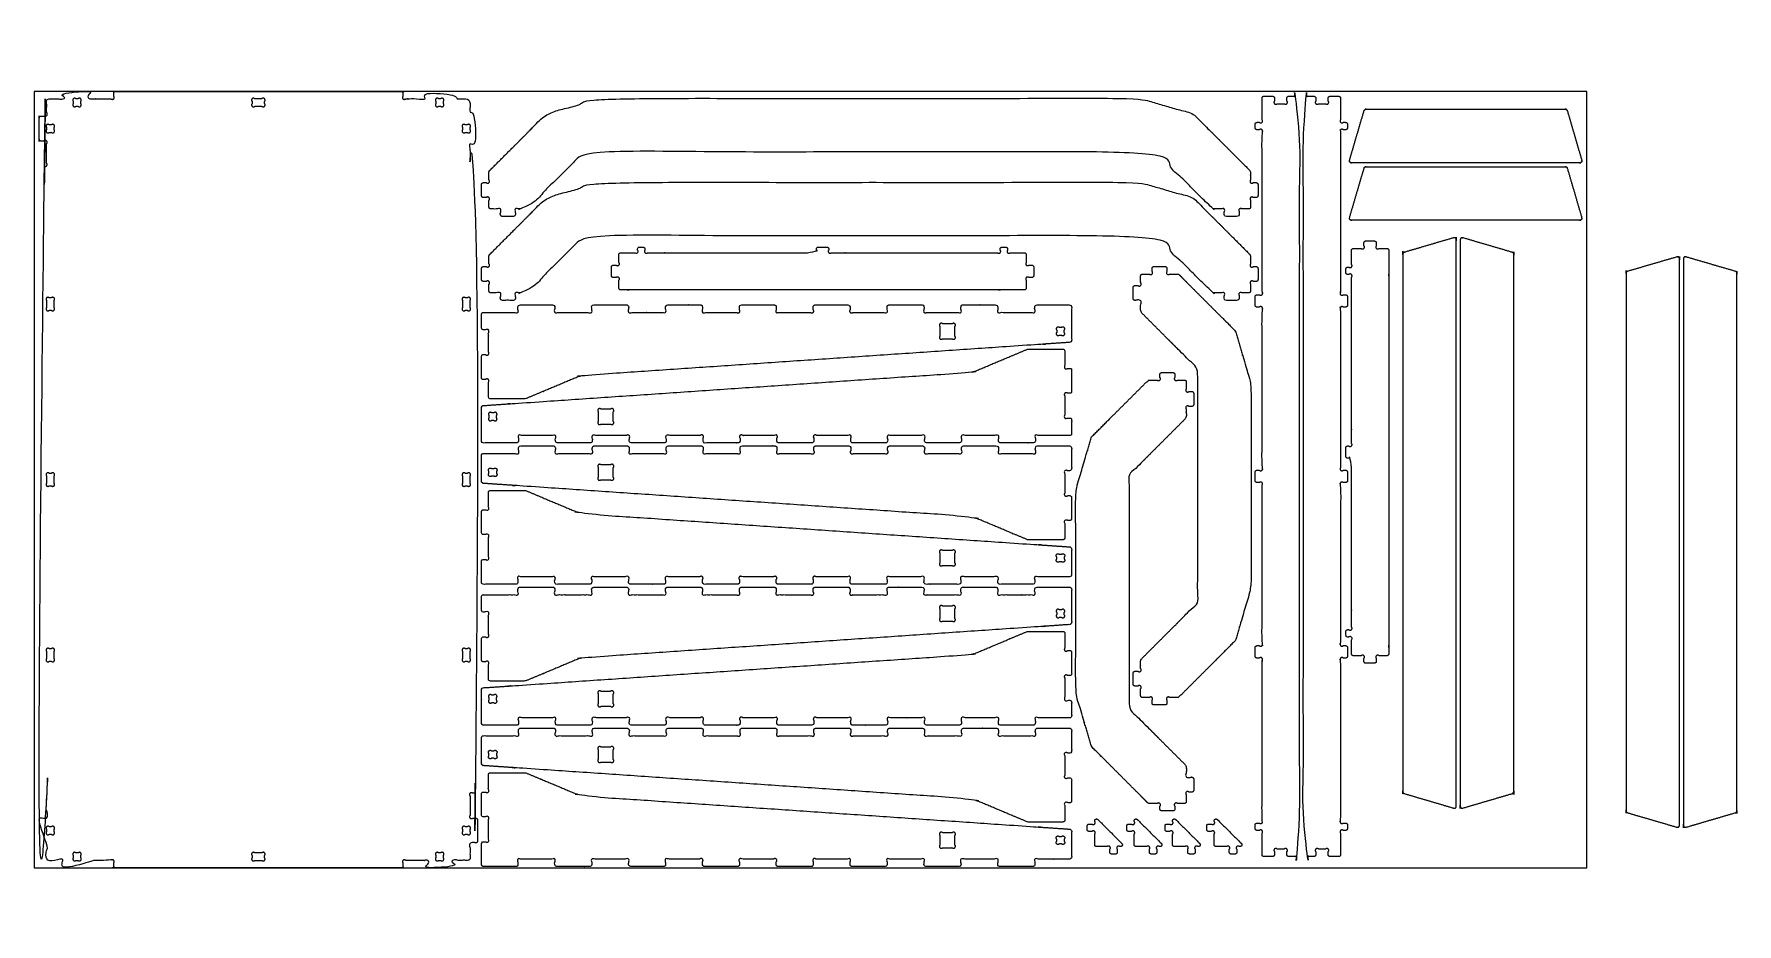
# Model space of a CAD drawing. Header units: millimetres. Extents: x 0 to 2741, y -90 to 1342.
import ezdxf

# ---------------------------------------------------------------- set-up
doc = ezdxf.new("R2010")
doc.units = ezdxf.units.MM
doc.header["$MEASUREMENT"] = 0
doc.layers.add('Default', color=18, linetype='Continuous', true_color=0x000000)

msp = doc.modelspace()

# ---------------------------------------------------------------- linework, layer by layer
at = {"layer": 'Default'}
msp.add_lwpolyline([(0, 0), (2500, 0), (2500, 1250), (0, 1250)], close=True, dxfattribs=at)
for points, weights, knots in [([(20.2, 1130), (18, 1127.8), (15.9, 1130), (13.5, 1130), (11.2, 1130), (8.2, 1130), (8.2, 1127), (8.2, 625), (8.2, 123), (8.2, 120), (11.2, 120), (13.5, 120), (15.9, 120), (18, 122.2), (20.2, 120), (22.3, 117.8), (20.2, 115.7), (20.2, 100), (20.2, 84.3), (22.3, 82.2), (20.2, 80), (18, 77.8), (15.9, 80), (13.5, 80), (11.2, 80), (8.2, 80), (8.2, 77), (8.2, 60), (8.2, 43), (8.2, 40), (11.2, 40), (13.5, 40), (15.9, 40), (18, 42.2), (20.2, 40), (22.3, 37.8), (20.2, 35.7), (20.2, 25.3), (20.2, 15), (20.2, 12), (23.2, 12), (33.5, 12), (43.9, 12), (46, 14.2), (48.2, 12), (50.3, 9.8), (48.2, 7.7), (48.2, 5.3), (48.2, 3), (48.2, 0), (51.2, 0), (68.2, 0), (85.2, 0), (88.2, 0), (88.2, 3), (88.2, 5.3), (88.2, 7.7), (86, 9.8), (88.2, 12), (90.3, 14.2), (92.5, 12), (108.2, 12), (123.9, 12), (126, 14.2), (128.2, 12), (130.3, 9.8), (128.2, 7.7), (128.2, 5.3), (128.2, 3), (128.2, 0), (131.2, 0), (361.1, 0), (590.9, 0), (593.9, 0), (593.9, 3), (593.9, 5.3), (593.9, 7.7), (591.8, 9.8), (593.9, 12), (596.1, 14.2), (598.2, 12), (613.9, 12), (629.6, 12), (631.8, 14.2), (633.9, 12), (636.1, 9.8), (633.9, 7.7), (633.9, 5.3), (633.9, 3), (633.9, 0), (636.9, 0), (653.9, 0), (670.9, 0), (673.9, 0), (673.9, 3), (673.9, 5.3), (673.9, 7.7), (671.8, 9.8), (673.9, 12), (676.1, 14.2), (678.2, 12), (688.6, 12), (698.9, 12), (701.9, 12), (701.9, 15), (701.9, 25.3), (701.9, 35.7), (699.8, 37.8), (701.9, 40), (704.1, 42.2), (706.2, 40), (708.6, 40), (710.9, 40), (713.9, 40), (713.9, 43), (713.9, 60), (713.9, 77), (713.9, 80), (710.9, 80), (708.6, 80), (706.2, 80), (704.1, 77.8), (701.9, 80), (699.8, 82.2), (701.9, 84.3), (701.9, 100), (701.9, 115.7), (699.8, 117.8), (701.9, 120), (704.1, 122.2), (706.2, 120), (708.6, 120), (710.9, 120), (713.9, 120), (713.9, 123), (713.9, 625), (713.9, 1127), (713.9, 1130), (710.9, 1130), (708.6, 1130), (706.2, 1130), (704.1, 1127.8), (701.9, 1130), (699.8, 1132.2), (701.9, 1134.3), (701.9, 1150), (701.9, 1165.7), (699.8, 1167.8), (701.9, 1170), (704.1, 1172.2), (706.2, 1170), (708.6, 1170), (710.9, 1170), (713.9, 1170), (713.9, 1173), (713.9, 1190), (713.9, 1207), (713.9, 1210), (710.9, 1210), (708.6, 1210), (706.2, 1210), (704.1, 1207.8), (701.9, 1210), (699.8, 1212.2), (701.9, 1214.3), (701.9, 1224.7), (701.9, 1235), (701.9, 1238), (698.9, 1238), (688.6, 1238), (678.2, 1238), (676.1, 1235.8), (673.9, 1238), (671.8, 1240.2), (673.9, 1242.3), (673.9, 1244.7), (673.9, 1247), (673.9, 1250), (670.9, 1250), (653.9, 1250), (636.9, 1250), (633.9, 1250), (633.9, 1247), (633.9, 1244.7), (633.9, 1242.3), (636.1, 1240.2), (633.9, 1238), (631.8, 1235.8), (629.6, 1238), (613.9, 1238), (598.2, 1238), (596.1, 1235.8), (593.9, 1238), (591.8, 1240.2), (593.9, 1242.3), (593.9, 1244.7), (593.9, 1247), (593.9, 1250), (590.9, 1250), (361.1, 1250), (131.2, 1250), (128.2, 1250), (128.2, 1247), (128.2, 1244.7), (128.2, 1242.3), (130.3, 1240.2), (128.2, 1238), (126, 1235.8), (123.9, 1238), (108.2, 1238), (92.5, 1238), (90.3, 1235.8), (88.2, 1238), (86, 1240.2), (88.2, 1242.3), (88.2, 1244.7), (88.2, 1247), (88.2, 1250), (85.2, 1250), (68.2, 1250), (51.2, 1250), (48.2, 1250), (48.2, 1247), (48.2, 1244.7), (48.2, 1242.3), (50.3, 1240.2), (48.2, 1238), (46, 1235.8), (43.9, 1238), (33.5, 1238), (23.2, 1238), (20.2, 1238), (20.2, 1235), (20.2, 1224.7), (20.2, 1214.3), (22.3, 1212.2), (20.2, 1210), (18, 1207.8), (15.9, 1210), (13.5, 1210), (11.2, 1210), (8.2, 1210), (8.2, 1207), (8.2, 1190), (8.2, 1173), (8.2, 1170), (11.2, 1170), (13.5, 1170), (15.9, 1170), (18, 1172.2), (20.2, 1170), (22.3, 1167.8), (20.2, 1165.7), (20.2, 1150), (20.2, 1134.3), (22.3, 1132.2), (20.2, 1130)], [1, 0.707106781187, 1, 1, 1, 0.707106781186, 1, 1, 1, 0.707106781189, 1, 1, 1, 0.707106781187, 1, 0.707106781187, 1, 1, 1, 0.707106781187, 1, 0.707106781187, 1, 1, 1, 0.707106781186, 1, 1, 1, 0.707106781186, 1, 1, 1, 0.707106781187, 1, 0.707106781187, 1, 1, 1, 0.707106781187, 1, 1, 1, 0.707106781187, 1, 0.707106781187, 1, 1, 1, 0.707106781187, 1, 1, 1, 0.707106781187, 1, 1, 1, 0.707106781187, 1, 0.707106781187, 1, 1, 1, 0.707106781187, 1, 0.707106781187, 1, 1, 1, 0.707106781187, 1, 1, 1, 0.707106781186, 1, 1, 1, 0.707106781187, 1, 0.707106781187, 1, 1, 1, 0.707106781187, 1, 0.707106781187, 1, 1, 1, 0.707106781187, 1, 1, 1, 0.707106781187, 1, 1, 1, 0.707106781187, 1, 0.707106781187, 1, 1, 1, 0.707106781187, 1, 1, 1, 0.707106781187, 1, 0.707106781187, 1, 1, 1, 0.707106781187, 1, 1, 1, 0.707106781187, 1, 1, 1, 0.707106781187, 1, 0.707106781187, 1, 1, 1, 0.707106781187, 1, 0.707106781187, 1, 1, 1, 0.707106781187, 1, 1, 1, 0.707106781187, 1, 1, 1, 0.707106781187, 1, 0.707106781187, 1, 1, 1, 0.707106781187, 1, 0.707106781187, 1, 1, 1, 0.707106781187, 1, 1, 1, 0.707106781187, 1, 1, 1, 0.707106781187, 1, 0.707106781187, 1, 1, 1, 0.707106781187, 1, 1, 1, 0.707106781187, 1, 0.707106781187, 1, 1, 1, 0.707106781186, 1, 1, 1, 0.707106781188, 1, 1, 1, 0.707106781187, 1, 0.707106781187, 1, 1, 1, 0.707106781187, 1, 0.707106781187, 1, 1, 1, 0.707106781186, 1, 1, 1, 0.707106781188, 1, 1, 1, 0.707106781187, 1, 0.707106781187, 1, 1, 1, 0.707106781187, 1, 0.707106781187, 1, 1, 1, 0.707106781187, 1, 1, 1, 0.707106781188, 1, 1, 1, 0.707106781187, 1, 0.707106781187, 1, 1, 1, 0.707106781187, 1, 1, 1, 0.707106781187, 1, 0.707106781187, 1, 1, 1, 0.707106781186, 1, 1, 1, 0.707106781186, 1, 1, 1, 0.707106781187, 1, 0.707106781187, 1, 1, 1, 0.707106781187, 1], [-19.163715, -19.163715, -19.163715, -14.372786, -14.372786, -9.686138, -9.686138, -4.973749, -4.973749, -2.564149, -2.564149, 2.14824, 2.14824, 6.834889, 6.834889, 11.625818, 11.625818, 16.416746, 16.416746, 47.790044, 47.790044, 52.580972, 52.580972, 57.371901, 57.371901, 62.05855, 62.05855, 66.770939, 66.770939, 66.852539, 66.852539, 71.564928, 71.564928, 76.251577, 76.251577, 81.042505, 81.042505, 85.833434, 85.833434, 106.520083, 106.520083, 111.232472, 111.232472, 131.91912, 131.91912, 136.710049, 136.710049, 141.500978, 141.500978, 146.187627, 146.187627, 150.900016, 150.900016, 151.044543, 151.044543, 155.756932, 155.756932, 160.44358, 160.44358, 165.234509, 165.234509, 170.025438, 170.025438, 201.398735, 201.398735, 206.189664, 206.189664, 210.980593, 210.980593, 215.667241, 215.667241, 220.37963, 220.37963, 222.333934, 222.333934, 227.046323, 227.046323, 231.732972, 231.732972, 236.523901, 236.523901, 241.31483, 241.31483, 272.688127, 272.688127, 277.479056, 277.479056, 282.269984, 282.269984, 286.956633, 286.956633, 291.669022, 291.669022, 291.813549, 291.813549, 296.525938, 296.525938, 301.212587, 301.212587, 306.003515, 306.003515, 310.794444, 310.794444, 331.481093, 331.481093, 336.193482, 336.193482, 356.880131, 356.880131, 361.671059, 361.671059, 366.461988, 366.461988, 371.148637, 371.148637, 375.861026, 375.861026, 376.296226, 376.296226, 381.008615, 381.008615, 385.695263, 385.695263, 390.486192, 390.486192, 395.277121, 395.277121, 426.650418, 426.650418, 431.441347, 431.441347, 436.232276, 436.232276, 440.918924, 440.918924, 445.631313, 445.631313, 458.482513, 458.482513, 463.194902, 463.194902, 467.881551, 467.881551, 472.67248, 472.67248, 477.463409, 477.463409, 508.836706, 508.836706, 513.627635, 513.627635, 518.418564, 518.418564, 523.105212, 523.105212, 527.817601, 527.817601, 528.252801, 528.252801, 532.96519, 532.96519, 537.651839, 537.651839, 542.442768, 542.442768, 547.233696, 547.233696, 567.920345, 567.920345, 572.632734, 572.632734, 593.319383, 593.319383, 598.110311, 598.110311, 602.90124, 602.90124, 607.587889, 607.587889, 612.300278, 612.300278, 612.444805, 612.444805, 617.157194, 617.157194, 621.843843, 621.843843, 626.634771, 626.634771, 631.4257, 631.4257, 662.798997, 662.798997, 667.589926, 667.589926, 672.380855, 672.380855, 677.067504, 677.067504, 681.779893, 681.779893, 683.734197, 683.734197, 688.446585, 688.446585, 693.133234, 693.133234, 697.924163, 697.924163, 702.715092, 702.715092, 734.088389, 734.088389, 738.879318, 738.879318, 743.670247, 743.670247, 748.356895, 748.356895, 753.069284, 753.069284, 753.213811, 753.213811, 757.9262, 757.9262, 762.612849, 762.612849, 767.403778, 767.403778, 772.194707, 772.194707, 792.881355, 792.881355, 797.593744, 797.593744, 818.280393, 818.280393, 823.071322, 823.071322, 827.86225, 827.86225, 832.548899, 832.548899, 837.261288, 837.261288, 837.342888, 837.342888, 842.055277, 842.055277, 846.741926, 846.741926, 851.532854, 851.532854, 856.323783, 856.323783, 887.69708, 887.69708, 892.488009, 892.488009, 892.488009]), ([(75.2, 1226), (73, 1223.8), (70.9, 1226), (69.2, 1226), (67.5, 1226), (65.3, 1223.8), (63.2, 1226), (61, 1228.2), (63.2, 1230.3), (63.2, 1232), (63.2, 1233.7), (61, 1235.8), (63.2, 1238), (65.3, 1240.2), (67.5, 1238), (69.2, 1238), (70.9, 1238), (73, 1240.2), (75.2, 1238), (77.3, 1235.8), (75.2, 1233.7), (75.2, 1232), (75.2, 1230.3), (77.3, 1228.2), (75.2, 1226)], [1, 0.707106781187, 1, 1, 1, 0.707106781187, 1, 0.707106781187, 1, 1, 1, 0.707106781187, 1, 0.707106781187, 1, 1, 1, 0.707106781187, 1, 0.707106781187, 1, 1, 1, 0.707106781187, 1], [-19.163715, -19.163715, -19.163715, -14.372786, -14.372786, -10.999489, -10.999489, -6.20856, -6.20856, -1.417632, -1.417632, 1.955666, 1.955666, 6.746595, 6.746595, 11.537523, 11.537523, 14.910821, 14.910821, 19.701749, 19.701749, 24.492678, 24.492678, 27.865975, 27.865975, 32.656904, 32.656904, 32.656904]), ([(366.7, 1238), (368.9, 1240.2), (371.1, 1238), (373.2, 1235.8), (371.1, 1233.7), (371.1, 1232), (371.1, 1230.3), (373.2, 1228.2), (371.1, 1226), (368.9, 1223.8), (366.7, 1226), (361.1, 1226), (355.4, 1226), (353.2, 1223.8), (351.1, 1226), (348.9, 1228.2), (351.1, 1230.3), (351.1, 1232), (351.1, 1233.7), (348.9, 1235.8), (351.1, 1238), (353.2, 1240.2), (355.4, 1238), (361.1, 1238), (366.7, 1238)], [1, 0.707106781187, 1, 0.707106781187, 1, 1, 1, 0.707106781187, 1, 0.707106781187, 1, 1, 1, 0.707106781187, 1, 0.707106781187, 1, 1, 1, 0.707106781187, 1, 0.707106781187, 1, 1, 1], [-14.372786, -14.372786, -14.372786, -9.581858, -9.581858, -4.790929, -4.790929, -1.417632, -1.417632, 3.373297, 3.373297, 8.164226, 8.164226, 19.537523, 19.537523, 24.328452, 24.328452, 29.119381, 29.119381, 32.492678, 32.492678, 37.283607, 37.283607, 42.074536, 42.074536, 53.447833, 53.447833, 53.447833]), ([(654.6, 1238), (656.8, 1240.2), (658.9, 1238), (661.1, 1235.8), (658.9, 1233.7), (658.9, 1232), (658.9, 1230.3), (661.1, 1228.2), (658.9, 1226), (656.8, 1223.8), (654.6, 1226), (652.9, 1226), (651.2, 1226), (649.1, 1223.8), (646.9, 1226), (644.8, 1228.2), (646.9, 1230.3), (646.9, 1232), (646.9, 1233.7), (644.8, 1235.8), (646.9, 1238), (649.1, 1240.2), (651.2, 1238), (652.9, 1238), (654.6, 1238)], [1, 0.707106781187, 1, 0.707106781187, 1, 1, 1, 0.707106781187, 1, 0.707106781187, 1, 1, 1, 0.707106781187, 1, 0.707106781187, 1, 1, 1, 0.707106781187, 1, 0.707106781187, 1, 1, 1], [-11.537523, -11.537523, -11.537523, -6.746595, -6.746595, -1.955666, -1.955666, 1.417632, 1.417632, 6.20856, 6.20856, 10.999489, 10.999489, 16.621651, 16.621651, 21.41258, 21.41258, 26.203509, 26.203509, 29.576806, 29.576806, 34.367735, 34.367735, 39.158664, 39.158664, 44.780826, 44.780826, 44.780826]), ([(1958.4, 1107.4), (1958.4, 1113.8), (1958.4, 1120.2), (1958.4, 1121.5), (1957.5, 1122.3), (1912.3, 1167.6), (1867, 1212.8), (1866.5, 1213.4), (1865.8, 1213.6), (1823.3, 1226), (1780.9, 1238.5), (1780.5, 1238.6), (1780, 1238.6), (1345.4, 1238.6), (910.8, 1238.6), (910.4, 1238.6), (910, 1238.5), (867.5, 1226), (825.1, 1213.6), (824.3, 1213.4), (823.8, 1212.8), (778.6, 1167.6), (733.3, 1122.3), (732.4, 1121.5), (732.4, 1120.2), (732.4, 1113.8), (732.4, 1107.4), (734.6, 1105.2), (732.4, 1103), (730.3, 1100.9), (728.1, 1103), (725.8, 1103), (723.4, 1103), (720.4, 1103), (720.4, 1100), (720.4, 1091), (720.4, 1082), (720.4, 1079), (723.4, 1079), (725.8, 1079), (728.1, 1079), (730.3, 1081.2), (732.4, 1079), (734.6, 1076.9), (732.4, 1074.7), (732.4, 1069.2), (732.4, 1063.6), (732.4, 1060.6), (735.4, 1060.6), (741, 1060.6), (746.5, 1060.6), (748.7, 1062.8), (750.8, 1060.6), (753, 1058.5), (750.8, 1056.3), (750.8, 1054), (750.8, 1051.6), (750.8, 1048.6), (753.8, 1048.6), (762.8, 1048.6), (771.8, 1048.6), (774.8, 1048.6), (774.8, 1051.6), (774.8, 1054), (774.8, 1056.3), (772.7, 1058.5), (774.8, 1060.6), (777, 1062.8), (779.2, 1060.6), (785.6, 1060.6), (792, 1060.6), (793.3, 1060.6), (794.1, 1061.5), (839.2, 1106.6), (884.3, 1151.7), (885.2, 1152.5), (886.4, 1152.5), (1345.4, 1152.5), (1804.4, 1152.5), (1805.7, 1152.5), (1806.5, 1151.7), (1851.6, 1106.6), (1896.7, 1061.5), (1897.6, 1060.6), (1898.8, 1060.6), (1905.3, 1060.6), (1911.7, 1060.6), (1913.9, 1062.8), (1916, 1060.6), (1918.2, 1058.5), (1916, 1056.3), (1916, 1054), (1916, 1051.6), (1916, 1048.6), (1919, 1048.6), (1928, 1048.6), (1937, 1048.6), (1940, 1048.6), (1940, 1051.6), (1940, 1054), (1940, 1056.3), (1937.9, 1058.5), (1940, 1060.6), (1942.2, 1062.8), (1944.3, 1060.6), (1949.9, 1060.6), (1955.4, 1060.6), (1958.4, 1060.6), (1958.4, 1063.6), (1958.4, 1069.2), (1958.4, 1074.7), (1956.3, 1076.9), (1958.4, 1079), (1960.6, 1081.2), (1962.7, 1079), (1965.1, 1079), (1967.4, 1079), (1970.4, 1079), (1970.4, 1082), (1970.4, 1091), (1970.4, 1100), (1970.4, 1103), (1967.4, 1103), (1965.1, 1103), (1962.7, 1103), (1960.6, 1100.9), (1958.4, 1103), (1956.3, 1105.2), (1958.4, 1107.4)], [1, 1, 1, 0.923879532511, 1, 1, 1, 0.968853755208, 1, 1, 1, 0.989869431355, 1, 1, 1, 0.989869431355, 1, 1, 1, 0.968853755208, 1, 1, 1, 0.923879532511, 1, 1, 1, 0.707106781187, 1, 0.707106781187, 1, 1, 1, 0.707106781187, 1, 1, 1, 0.707106781187, 1, 1, 1, 0.707106781187, 1, 0.707106781187, 1, 1, 1, 0.707106781187, 1, 1, 1, 0.707106781187, 1, 0.707106781187, 1, 1, 1, 0.707106781187, 1, 1, 1, 0.707106781187, 1, 1, 1, 0.707106781187, 1, 0.707106781187, 1, 1, 1, 0.923879532511, 1, 1, 1, 0.923879532511, 1, 1, 1, 0.923879532511, 1, 1, 1, 0.923879532511, 1, 1, 1, 0.707106781187, 1, 0.707106781187, 1, 1, 1, 0.707106781187, 1, 1, 1, 0.707106781187, 1, 1, 1, 0.707106781187, 1, 0.707106781187, 1, 1, 1, 0.707106781187, 1, 1, 1, 0.707106781187, 1, 0.707106781187, 1, 1, 1, 0.707106781187, 1, 1, 1, 0.707106781187, 1, 1, 1, 0.707106781187, 1, 0.707106781187, 1], [585.957983, 585.957983, 585.957983, 596.105454, 596.105454, 598.461649, 598.461649, 726.452225, 726.452225, 727.953647, 727.953647, 816.401291, 816.401291, 817.256064, 817.256064, 925.685498, 925.685498, 926.54027, 926.54027, 1014.987914, 1014.987914, 1016.489336, 1016.489336, 1144.479912, 1144.479912, 1146.836107, 1146.836107, 1156.983578, 1156.983578, 1161.774507, 1161.774507, 1166.565436, 1166.565436, 1171.252084, 1171.252084, 1175.964473, 1175.964473, 1184.964473, 1184.964473, 1189.676862, 1189.676862, 1194.363511, 1194.363511, 1199.15444, 1199.15444, 1203.945369, 1203.945369, 1212.706198, 1212.706198, 1217.418587, 1217.418587, 1226.179417, 1226.179417, 1230.970346, 1230.970346, 1235.761274, 1235.761274, 1240.447923, 1240.447923, 1245.160312, 1245.160312, 1254.160312, 1254.160312, 1258.872701, 1258.872701, 1263.55935, 1263.55935, 1268.350278, 1268.350278, 1273.141207, 1273.141207, 1283.288678, 1283.288678, 1285.644873, 1285.644873, 1413.159592, 1413.159592, 1415.515786, 1415.515786, 1530.028984, 1530.028984, 1532.385179, 1532.385179, 1659.899897, 1659.899897, 1662.256092, 1662.256092, 1672.403563, 1672.403563, 1677.194492, 1677.194492, 1681.98542, 1681.98542, 1686.672069, 1686.672069, 1691.384458, 1691.384458, 1700.384458, 1700.384458, 1705.096847, 1705.096847, 1709.783496, 1709.783496, 1714.574425, 1714.574425, 1719.365353, 1719.365353, 1728.126183, 1728.126183, 1732.838572, 1732.838572, 1741.599401, 1741.599401, 1746.39033, 1746.39033, 1751.181259, 1751.181259, 1755.867908, 1755.867908, 1760.580297, 1760.580297, 1769.580297, 1769.580297, 1774.292686, 1774.292686, 1778.979334, 1778.979334, 1783.770263, 1783.770263, 1788.561192, 1788.561192, 1788.561192]), ([(1976.9, 615.8), (1976.9, 488.9), (1976.9, 361.9), (1979.1, 359.8), (1976.9, 357.6), (1974.8, 355.5), (1972.6, 357.6), (1970.8, 357.6), (1968.9, 357.6), (1965.9, 357.6), (1965.9, 354.6), (1965.9, 347.6), (1965.9, 340.6), (1965.9, 337.6), (1968.9, 337.6), (1970.8, 337.6), (1972.6, 337.6), (1974.8, 339.8), (1976.9, 337.6), (1979.1, 335.5), (1976.9, 333.3), (1976.9, 204.4), (1976.9, 76.4), (1979.1, 74.3), (1976.9, 72.1), (1974.8, 70), (1972.6, 72.1), (1970.8, 72.1), (1968.9, 72.1), (1965.9, 72.1), (1965.9, 69.1), (1965.9, 66.1), (1965.9, 63.1), (1965.9, 60.1), (1968.9, 60.1), (1970.8, 60.1), (1972.6, 60.1), (1974.8, 62.3), (1976.9, 60.1), (1979.1, 58), (1976.9, 55.8), (1976.9, 38.5), (1976.9, 21.1), (1976.9, 18.1), (1979.9, 18.1), (1986.9, 18.1), (1993.9, 18.1), (1996.9, 18.1), (1996.9, 21.1), (1996.9, 23.5), (1996.9, 25.8), (1994.8, 28), (1996.9, 30.1), (1999.1, 32.3), (2001.2, 30.1), (2006.9, 30.1), (2012.6, 30.1), (2014.8, 32.3), (2016.9, 30.1), (2019.1, 28), (2016.9, 25.8), (2016.9, 23.5), (2016.9, 21.1), (2016.9, 18.1), (2019.9, 18.1), (2026.9, 18.1), (2033.9, 18.1), (2036.9, 18.1), (2036.9, 21.1), (2036.9, 630.1), (2036.9, 1239.1), (2036.9, 1242.1), (2033.9, 1242.1), (2026.9, 1242.1), (2019.9, 1242.1), (2016.9, 1242.1), (2016.9, 1239.1), (2016.9, 1236.8), (2016.9, 1234.4), (2019.1, 1232.3), (2016.9, 1230.1), (2014.8, 1228), (2012.6, 1230.1), (2006.9, 1230.1), (2001.2, 1230.1), (1999.1, 1228), (1996.9, 1230.1), (1994.8, 1232.3), (1996.9, 1234.4), (1996.9, 1236.8), (1996.9, 1239.1), (1996.9, 1242.1), (1993.9, 1242.1), (1986.9, 1242.1), (1979.9, 1242.1), (1976.9, 1242.1), (1976.9, 1239.1), (1976.9, 1221.8), (1976.9, 1204.4), (1979.1, 1202.3), (1976.9, 1200.1), (1974.8, 1198), (1972.6, 1200.1), (1970.8, 1200.1), (1968.9, 1200.1), (1965.9, 1200.1), (1965.9, 1197.1), (1965.9, 1194.1), (1965.9, 1191.1), (1965.9, 1188.1), (1968.9, 1188.1), (1970.8, 1188.1), (1972.6, 1188.1), (1974.8, 1190.3), (1976.9, 1188.1), (1979.1, 1186), (1976.9, 1183.8), (1976.9, 1055.9), (1976.9, 926.9), (1979.1, 924.8), (1976.9, 922.6), (1974.8, 920.5), (1972.6, 922.6), (1970.8, 922.6), (1968.9, 922.6), (1965.9, 922.6), (1965.9, 919.6), (1965.9, 912.6), (1965.9, 905.6), (1965.9, 902.6), (1968.9, 902.6), (1970.8, 902.6), (1972.6, 902.6), (1974.8, 904.8), (1976.9, 902.6), (1979.1, 900.5), (1976.9, 898.3), (1976.9, 771.4), (1976.9, 644.4), (1979.1, 642.3), (1976.9, 640.1), (1974.8, 638), (1972.6, 640.1), (1970.8, 640.1), (1968.9, 640.1), (1965.9, 640.1), (1965.9, 637.1), (1965.9, 630.1), (1965.9, 623.1), (1965.9, 620.1), (1968.9, 620.1), (1970.8, 620.1), (1972.6, 620.1), (1974.8, 622.3), (1976.9, 620.1), (1979.1, 618), (1976.9, 615.8)], [1, 1, 1, 0.707106781187, 1, 0.707106781187, 1, 1, 1, 0.707106781187, 1, 1, 1, 0.707106781187, 1, 1, 1, 0.707106781187, 1, 0.707106781187, 1, 1, 1, 0.707106781187, 1, 0.707106781187, 1, 1, 1, 0.707106781186, 1, 1, 1, 0.707106781187, 1, 1, 1, 0.707106781187, 1, 0.707106781187, 1, 1, 1, 0.707106781187, 1, 1, 1, 0.707106781187, 1, 1, 1, 0.707106781187, 1, 0.707106781187, 1, 1, 1, 0.707106781187, 1, 0.707106781187, 1, 1, 1, 0.707106781187, 1, 1, 1, 0.707106781186, 1, 1, 1, 0.707106781187, 1, 1, 1, 0.707106781187, 1, 1, 1, 0.707106781187, 1, 0.707106781187, 1, 1, 1, 0.707106781187, 1, 0.707106781187, 1, 1, 1, 0.707106781187, 1, 1, 1, 0.707106781187, 1, 1, 1, 0.707106781187, 1, 0.707106781187, 1, 1, 1, 0.707106781187, 1, 1, 1, 0.707106781187, 1, 1, 1, 0.707106781187, 1, 0.707106781187, 1, 1, 1, 0.707106781187, 1, 0.707106781187, 1, 1, 1, 0.707106781187, 1, 1, 1, 0.707106781187, 1, 1, 1, 0.707106781187, 1, 0.707106781187, 1, 1, 1, 0.707106781187, 1, 0.707106781187, 1, 1, 1, 0.707106781187, 1, 1, 1, 0.707106781187, 1, 1, 1, 0.707106781187, 1, 0.707106781187, 1], [-1752.148805, -1752.148805, -1752.148805, -1543.003592, -1543.003592, -1538.212663, -1538.212663, -1533.421735, -1533.421735, -1529.399936, -1529.399936, -1524.687547, -1524.687547, -1510.687547, -1510.687547, -1505.975158, -1505.975158, -1501.95336, -1501.95336, -1497.162431, -1497.162431, -1492.371502, -1492.371502, -1279.931021, -1279.931021, -1275.140092, -1275.140092, -1270.349163, -1270.349163, -1266.327365, -1266.327365, -1261.614976, -1261.614976, -1251.614976, -1251.614976, -1246.902587, -1246.902587, -1242.880788, -1242.880788, -1238.089859, -1238.089859, -1233.29893, -1233.29893, -1204.72347, -1204.72347, -1200.011081, -1200.011081, -1186.011081, -1186.011081, -1181.298692, -1181.298692, -1176.612043, -1176.612043, -1171.821114, -1171.821114, -1167.030185, -1167.030185, -1155.656888, -1155.656888, -1150.865959, -1150.865959, -1146.07503, -1146.07503, -1141.388382, -1141.388382, -1136.675993, -1136.675993, -1122.675993, -1122.675993, -1117.963604, -1117.963604, -112.906508, -112.906508, -108.194119, -108.194119, -94.194119, -94.194119, -89.48173, -89.48173, -84.795081, -84.795081, -80.004152, -80.004152, -75.213223, -75.213223, -63.839926, -63.839926, -59.048997, -59.048997, -54.258069, -54.258069, -49.57142, -49.57142, -44.859031, -44.859031, -30.859031, -30.859031, -26.146642, -26.146642, 2.428819, 2.428819, 7.219748, 7.219748, 12.010677, 12.010677, 16.032475, 16.032475, 20.744864, 20.744864, 30.744864, 30.744864, 35.457253, 35.457253, 39.479052, 39.479052, 44.26998, 44.26998, 49.060909, 49.060909, 261.501391, 261.501391, 266.292319, 266.292319, 271.083248, 271.083248, 275.105047, 275.105047, 279.817436, 279.817436, 293.817436, 293.817436, 298.529825, 298.529825, 302.551623, 302.551623, 307.342552, 307.342552, 312.133481, 312.133481, 521.278693, 521.278693, 526.069622, 526.069622, 530.860551, 530.860551, 534.882349, 534.882349, 539.594738, 539.594738, 553.594738, 553.594738, 558.307127, 558.307127, 562.328926, 562.328926, 567.119854, 567.119854, 571.910783, 571.910783, 571.910783]), ([(2103.4, 644.4), (2103.4, 771.4), (2103.4, 898.3), (2101.3, 900.5), (2103.4, 902.6), (2105.6, 904.8), (2107.7, 902.6), (2109.6, 902.6), (2111.4, 902.6), (2114.4, 902.6), (2114.4, 905.6), (2114.4, 912.6), (2114.4, 919.6), (2114.4, 922.6), (2111.4, 922.6), (2109.6, 922.6), (2107.7, 922.6), (2105.6, 920.5), (2103.4, 922.6), (2101.3, 924.8), (2103.4, 926.9), (2103.4, 1055.9), (2103.4, 1183.8), (2101.3, 1186), (2103.4, 1188.1), (2105.6, 1190.3), (2107.7, 1188.1), (2109.6, 1188.1), (2111.4, 1188.1), (2114.4, 1188.1), (2114.4, 1191.1), (2114.4, 1194.1), (2114.4, 1197.1), (2114.4, 1200.1), (2111.4, 1200.1), (2109.6, 1200.1), (2107.7, 1200.1), (2105.6, 1198), (2103.4, 1200.1), (2101.3, 1202.3), (2103.4, 1204.4), (2103.4, 1221.8), (2103.4, 1239.1), (2103.4, 1242.1), (2100.4, 1242.1), (2093.4, 1242.1), (2086.4, 1242.1), (2083.4, 1242.1), (2083.4, 1239.1), (2083.4, 1236.8), (2083.4, 1234.4), (2085.6, 1232.3), (2083.4, 1230.1), (2081.3, 1228), (2079.1, 1230.1), (2073.4, 1230.1), (2067.7, 1230.1), (2065.6, 1228), (2063.4, 1230.1), (2061.3, 1232.3), (2063.4, 1234.4), (2063.4, 1236.8), (2063.4, 1239.1), (2063.4, 1242.1), (2060.4, 1242.1), (2053.4, 1242.1), (2046.4, 1242.1), (2043.4, 1242.1), (2043.4, 1239.1), (2043.4, 630.1), (2043.4, 21.1), (2043.4, 18.1), (2046.4, 18.1), (2053.4, 18.1), (2060.4, 18.1), (2063.4, 18.1), (2063.4, 21.1), (2063.4, 23.5), (2063.4, 25.8), (2061.3, 28), (2063.4, 30.1), (2065.6, 32.3), (2067.7, 30.1), (2073.4, 30.1), (2079.1, 30.1), (2081.3, 32.3), (2083.4, 30.1), (2085.6, 28), (2083.4, 25.8), (2083.4, 23.5), (2083.4, 21.1), (2083.4, 18.1), (2086.4, 18.1), (2093.4, 18.1), (2100.4, 18.1), (2103.4, 18.1), (2103.4, 21.1), (2103.4, 38.5), (2103.4, 55.8), (2101.3, 58), (2103.4, 60.1), (2105.6, 62.3), (2107.7, 60.1), (2109.6, 60.1), (2111.4, 60.1), (2114.4, 60.1), (2114.4, 63.1), (2114.4, 66.1), (2114.4, 69.1), (2114.4, 72.1), (2111.4, 72.1), (2109.6, 72.1), (2107.7, 72.1), (2105.6, 70), (2103.4, 72.1), (2101.3, 74.3), (2103.4, 76.4), (2103.4, 204.4), (2103.4, 333.3), (2101.3, 335.5), (2103.4, 337.6), (2105.6, 339.8), (2107.7, 337.6), (2109.6, 337.6), (2111.4, 337.6), (2114.4, 337.6), (2114.4, 340.6), (2114.4, 347.6), (2114.4, 354.6), (2114.4, 357.6), (2111.4, 357.6), (2109.6, 357.6), (2107.7, 357.6), (2105.6, 355.5), (2103.4, 357.6), (2101.3, 359.8), (2103.4, 361.9), (2103.4, 488.9), (2103.4, 615.8), (2101.3, 618), (2103.4, 620.1), (2105.6, 622.3), (2107.7, 620.1), (2109.6, 620.1), (2111.4, 620.1), (2114.4, 620.1), (2114.4, 623.1), (2114.4, 630.1), (2114.4, 637.1), (2114.4, 640.1), (2111.4, 640.1), (2109.6, 640.1), (2107.7, 640.1), (2105.6, 638), (2103.4, 640.1), (2101.3, 642.3), (2103.4, 644.4)], [1, 1, 1, 0.707106781187, 1, 0.707106781187, 1, 1, 1, 0.707106781187, 1, 1, 1, 0.707106781187, 1, 1, 1, 0.707106781187, 1, 0.707106781187, 1, 1, 1, 0.707106781187, 1, 0.707106781187, 1, 1, 1, 0.707106781186, 1, 1, 1, 0.707106781187, 1, 1, 1, 0.707106781187, 1, 0.707106781187, 1, 1, 1, 0.707106781187, 1, 1, 1, 0.707106781187, 1, 1, 1, 0.707106781187, 1, 0.707106781187, 1, 1, 1, 0.707106781187, 1, 0.707106781187, 1, 1, 1, 0.707106781187, 1, 1, 1, 0.707106781186, 1, 1, 1, 0.707106781187, 1, 1, 1, 0.707106781187, 1, 1, 1, 0.707106781187, 1, 0.707106781187, 1, 1, 1, 0.707106781187, 1, 0.707106781187, 1, 1, 1, 0.707106781187, 1, 1, 1, 0.707106781187, 1, 1, 1, 0.707106781187, 1, 0.707106781187, 1, 1, 1, 0.707106781187, 1, 1, 1, 0.707106781187, 1, 1, 1, 0.707106781187, 1, 0.707106781187, 1, 1, 1, 0.707106781187, 1, 0.707106781187, 1, 1, 1, 0.707106781187, 1, 1, 1, 0.707106781187, 1, 1, 1, 0.707106781187, 1, 0.707106781187, 1, 1, 1, 0.707106781187, 1, 0.707106781187, 1, 1, 1, 0.707106781187, 1, 1, 1, 0.707106781187, 1, 1, 1, 0.707106781187, 1, 0.707106781187, 1], [-1752.148805, -1752.148805, -1752.148805, -1543.003592, -1543.003592, -1538.212663, -1538.212663, -1533.421735, -1533.421735, -1529.399936, -1529.399936, -1524.687547, -1524.687547, -1510.687547, -1510.687547, -1505.975158, -1505.975158, -1501.95336, -1501.95336, -1497.162431, -1497.162431, -1492.371502, -1492.371502, -1279.931021, -1279.931021, -1275.140092, -1275.140092, -1270.349163, -1270.349163, -1266.327365, -1266.327365, -1261.614976, -1261.614976, -1251.614976, -1251.614976, -1246.902587, -1246.902587, -1242.880788, -1242.880788, -1238.089859, -1238.089859, -1233.29893, -1233.29893, -1204.72347, -1204.72347, -1200.011081, -1200.011081, -1186.011081, -1186.011081, -1181.298692, -1181.298692, -1176.612043, -1176.612043, -1171.821114, -1171.821114, -1167.030185, -1167.030185, -1155.656888, -1155.656888, -1150.865959, -1150.865959, -1146.07503, -1146.07503, -1141.388382, -1141.388382, -1136.675993, -1136.675993, -1122.675993, -1122.675993, -1117.963604, -1117.963604, -112.906508, -112.906508, -108.194119, -108.194119, -94.194119, -94.194119, -89.48173, -89.48173, -84.795081, -84.795081, -80.004152, -80.004152, -75.213223, -75.213223, -63.839926, -63.839926, -59.048997, -59.048997, -54.258069, -54.258069, -49.57142, -49.57142, -44.859031, -44.859031, -30.859031, -30.859031, -26.146642, -26.146642, 2.428819, 2.428819, 7.219748, 7.219748, 12.010677, 12.010677, 16.032475, 16.032475, 20.744864, 20.744864, 30.744864, 30.744864, 35.457253, 35.457253, 39.479052, 39.479052, 44.26998, 44.26998, 49.060909, 49.060909, 261.501391, 261.501391, 266.292319, 266.292319, 271.083248, 271.083248, 275.105047, 275.105047, 279.817436, 279.817436, 293.817436, 293.817436, 298.529825, 298.529825, 302.551623, 302.551623, 307.342552, 307.342552, 312.133481, 312.133481, 521.278693, 521.278693, 526.069622, 526.069622, 530.860551, 530.860551, 534.882349, 534.882349, 539.594738, 539.594738, 553.594738, 553.594738, 558.307127, 558.307127, 562.328926, 562.328926, 567.119854, 567.119854, 571.910783, 571.910783, 571.910783]), ([(2117.7, 1138.9), (2117.3, 1137.5), (2118.2, 1136.3), (2119.1, 1135.1), (2120.6, 1135.1), (2304.7, 1135.1), (2488.8, 1135.1), (2490.3, 1135.1), (2491.2, 1136.3), (2492.1, 1137.5), (2491.7, 1138.9), (2480, 1178.9), (2468.3, 1219), (2467.6, 1221.1), (2465.4, 1221.1), (2304.7, 1221.1), (2144, 1221.1), (2141.8, 1221.1), (2141.2, 1219), (2129.4, 1178.9), (2117.7, 1138.9)], [1, 0.894300815522, 1, 0.894300815522, 1, 1, 1, 0.894300815522, 1, 0.894300815522, 1, 1, 1, 0.800338877512, 1, 1, 1, 0.800338877512, 1, 1, 1], [0, 0, 0, 2.783581, 2.783581, 5.567161, 5.567161, 373.794445, 373.794445, 376.578026, 376.578026, 379.361607, 379.361607, 462.754271, 462.754271, 466.611887, 466.611887, 787.958378, 787.958378, 791.815994, 791.815994, 875.208659, 875.208659, 875.208659]), ([(32.2, 1184), (30, 1181.8), (27.9, 1184), (26.2, 1184), (24.5, 1184), (22.3, 1181.8), (20.2, 1184), (18, 1186.2), (20.2, 1188.3), (20.2, 1190), (20.2, 1191.7), (18, 1193.8), (20.2, 1196), (22.3, 1198.2), (24.5, 1196), (26.2, 1196), (27.9, 1196), (30, 1198.2), (32.2, 1196), (34.3, 1193.8), (32.2, 1191.7), (32.2, 1190), (32.2, 1188.3), (34.3, 1186.2), (32.2, 1184)], [1, 0.707106781187, 1, 1, 1, 0.707106781187, 1, 0.707106781187, 1, 1, 1, 0.707106781187, 1, 0.707106781187, 1, 1, 1, 0.707106781187, 1, 0.707106781187, 1, 1, 1, 0.707106781187, 1], [-19.163715, -19.163715, -19.163715, -14.372786, -14.372786, -10.999489, -10.999489, -6.20856, -6.20856, -1.417632, -1.417632, 1.955666, 1.955666, 6.746595, 6.746595, 11.537523, 11.537523, 14.910821, 14.910821, 19.701749, 19.701749, 24.492678, 24.492678, 27.865975, 27.865975, 32.656904, 32.656904, 32.656904]), ([(689.9, 1191.7), (687.8, 1193.8), (689.9, 1196), (692.1, 1198.2), (694.2, 1196), (695.9, 1196), (697.6, 1196), (699.8, 1198.2), (701.9, 1196), (704.1, 1193.8), (701.9, 1191.7), (701.9, 1190), (701.9, 1188.3), (704.1, 1186.2), (701.9, 1184), (699.8, 1181.8), (697.6, 1184), (695.9, 1184), (694.2, 1184), (692.1, 1181.8), (689.9, 1184), (687.8, 1186.2), (689.9, 1188.3), (689.9, 1190), (689.9, 1191.7)], [1, 0.707106781187, 1, 0.707106781187, 1, 1, 1, 0.707106781187, 1, 0.707106781187, 1, 1, 1, 0.707106781187, 1, 0.707106781187, 1, 1, 1, 0.707106781187, 1, 0.707106781187, 1, 1, 1], [-24.492678, -24.492678, -24.492678, -19.701749, -19.701749, -14.910821, -14.910821, -11.537523, -11.537523, -6.746595, -6.746595, -1.955666, -1.955666, 3.666496, 3.666496, 8.457425, 8.457425, 13.248354, 13.248354, 16.621651, 16.621651, 21.41258, 21.41258, 26.203509, 26.203509, 31.825671, 31.825671, 31.825671]), ([(2117.7, 1046.4), (2117.3, 1045), (2118.2, 1043.8), (2119.1, 1042.5), (2120.6, 1042.5), (2304.7, 1042.5), (2488.8, 1042.5), (2490.3, 1042.5), (2491.2, 1043.8), (2492.1, 1045), (2491.7, 1046.4), (2480, 1086.4), (2468.3, 1126.4), (2467.6, 1128.6), (2465.4, 1128.6), (2304.7, 1128.6), (2144, 1128.6), (2141.8, 1128.6), (2141.2, 1126.4), (2129.4, 1086.4), (2117.7, 1046.4)], [1, 0.894300815522, 1, 0.894300815522, 1, 1, 1, 0.894300815522, 1, 0.894300815522, 1, 1, 1, 0.800338877512, 1, 1, 1, 0.800338877512, 1, 1, 1], [0, 0, 0, 2.783581, 2.783581, 5.567161, 5.567161, 373.794445, 373.794445, 376.578026, 376.578026, 379.361607, 379.361607, 462.754271, 462.754271, 466.611887, 466.611887, 787.958378, 787.958378, 791.815994, 791.815994, 875.208659, 875.208659, 875.208659]), ([(1958.4, 972.2), (1958.4, 978.7), (1958.4, 985.1), (1958.4, 986.3), (1957.5, 987.2), (1912.3, 1032.5), (1867, 1077.7), (1866.5, 1078.3), (1865.8, 1078.5), (1823.3, 1090.9), (1780.9, 1103.3), (1780.5, 1103.5), (1780, 1103.5), (1345.4, 1103.5), (910.8, 1103.5), (910.4, 1103.5), (910, 1103.3), (867.5, 1090.9), (825.1, 1078.5), (824.3, 1078.3), (823.8, 1077.7), (778.6, 1032.5), (733.3, 987.2), (732.4, 986.3), (732.4, 985.1), (732.4, 978.7), (732.4, 972.2), (734.6, 970.1), (732.4, 967.9), (730.3, 965.8), (728.1, 967.9), (725.8, 967.9), (723.4, 967.9), (720.4, 967.9), (720.4, 964.9), (720.4, 955.9), (720.4, 946.9), (720.4, 943.9), (723.4, 943.9), (725.8, 943.9), (728.1, 943.9), (730.3, 946.1), (732.4, 943.9), (734.6, 941.8), (732.4, 939.6), (732.4, 934.1), (732.4, 928.5), (732.4, 925.5), (735.4, 925.5), (741, 925.5), (746.5, 925.5), (748.7, 927.7), (750.8, 925.5), (753, 923.4), (750.8, 921.2), (750.8, 918.9), (750.8, 916.5), (750.8, 913.5), (753.8, 913.5), (762.8, 913.5), (771.8, 913.5), (774.8, 913.5), (774.8, 916.5), (774.8, 918.9), (774.8, 921.2), (772.7, 923.4), (774.8, 925.5), (777, 927.7), (779.2, 925.5), (785.6, 925.5), (792, 925.5), (793.3, 925.5), (794.1, 926.4), (839.2, 971.5), (884.3, 1016.6), (885.2, 1017.4), (886.4, 1017.4), (1345.4, 1017.4), (1804.4, 1017.4), (1805.7, 1017.4), (1806.5, 1016.6), (1851.6, 971.5), (1896.7, 926.4), (1897.6, 925.5), (1898.8, 925.5), (1905.3, 925.5), (1911.7, 925.5), (1913.9, 927.7), (1916, 925.5), (1918.2, 923.4), (1916, 921.2), (1916, 918.9), (1916, 916.5), (1916, 913.5), (1919, 913.5), (1928, 913.5), (1937, 913.5), (1940, 913.5), (1940, 916.5), (1940, 918.9), (1940, 921.2), (1937.9, 923.4), (1940, 925.5), (1942.2, 927.7), (1944.3, 925.5), (1949.9, 925.5), (1955.4, 925.5), (1958.4, 925.5), (1958.4, 928.5), (1958.4, 934.1), (1958.4, 939.6), (1956.3, 941.8), (1958.4, 943.9), (1960.6, 946.1), (1962.7, 943.9), (1965.1, 943.9), (1967.4, 943.9), (1970.4, 943.9), (1970.4, 946.9), (1970.4, 955.9), (1970.4, 964.9), (1970.4, 967.9), (1967.4, 967.9), (1965.1, 967.9), (1962.7, 967.9), (1960.6, 965.8), (1958.4, 967.9), (1956.3, 970.1), (1958.4, 972.2)], [1, 1, 1, 0.923879532511, 1, 1, 1, 0.968853755208, 1, 1, 1, 0.989869431355, 1, 1, 1, 0.989869431355, 1, 1, 1, 0.968853755208, 1, 1, 1, 0.923879532511, 1, 1, 1, 0.707106781187, 1, 0.707106781187, 1, 1, 1, 0.707106781187, 1, 1, 1, 0.707106781187, 1, 1, 1, 0.707106781187, 1, 0.707106781187, 1, 1, 1, 0.707106781187, 1, 1, 1, 0.707106781187, 1, 0.707106781187, 1, 1, 1, 0.707106781187, 1, 1, 1, 0.707106781187, 1, 1, 1, 0.707106781187, 1, 0.707106781187, 1, 1, 1, 0.923879532511, 1, 1, 1, 0.923879532511, 1, 1, 1, 0.923879532511, 1, 1, 1, 0.923879532511, 1, 1, 1, 0.707106781187, 1, 0.707106781187, 1, 1, 1, 0.707106781187, 1, 1, 1, 0.707106781187, 1, 1, 1, 0.707106781187, 1, 0.707106781187, 1, 1, 1, 0.707106781187, 1, 1, 1, 0.707106781187, 1, 0.707106781187, 1, 1, 1, 0.707106781187, 1, 1, 1, 0.707106781187, 1, 1, 1, 0.707106781187, 1, 0.707106781187, 1], [585.957983, 585.957983, 585.957983, 596.105454, 596.105454, 598.461649, 598.461649, 726.452225, 726.452225, 727.953647, 727.953647, 816.401291, 816.401291, 817.256064, 817.256064, 925.685498, 925.685498, 926.54027, 926.54027, 1014.987914, 1014.987914, 1016.489336, 1016.489336, 1144.479912, 1144.479912, 1146.836107, 1146.836107, 1156.983578, 1156.983578, 1161.774507, 1161.774507, 1166.565436, 1166.565436, 1171.252084, 1171.252084, 1175.964473, 1175.964473, 1184.964473, 1184.964473, 1189.676862, 1189.676862, 1194.363511, 1194.363511, 1199.15444, 1199.15444, 1203.945369, 1203.945369, 1212.706198, 1212.706198, 1217.418587, 1217.418587, 1226.179417, 1226.179417, 1230.970346, 1230.970346, 1235.761274, 1235.761274, 1240.447923, 1240.447923, 1245.160312, 1245.160312, 1254.160312, 1254.160312, 1258.872701, 1258.872701, 1263.55935, 1263.55935, 1268.350278, 1268.350278, 1273.141207, 1273.141207, 1283.288678, 1283.288678, 1285.644873, 1285.644873, 1413.159592, 1413.159592, 1415.515786, 1415.515786, 1530.028984, 1530.028984, 1532.385179, 1532.385179, 1659.899897, 1659.899897, 1662.256092, 1662.256092, 1672.403563, 1672.403563, 1677.194492, 1677.194492, 1681.98542, 1681.98542, 1686.672069, 1686.672069, 1691.384458, 1691.384458, 1700.384458, 1700.384458, 1705.096847, 1705.096847, 1709.783496, 1709.783496, 1714.574425, 1714.574425, 1719.365353, 1719.365353, 1728.126183, 1728.126183, 1732.838572, 1732.838572, 1741.599401, 1741.599401, 1746.39033, 1746.39033, 1751.181259, 1751.181259, 1755.867908, 1755.867908, 1760.580297, 1760.580297, 1769.580297, 1769.580297, 1774.292686, 1774.292686, 1778.979334, 1778.979334, 1783.770263, 1783.770263, 1788.561192, 1788.561192, 1788.561192]), ([(2289.6, 98.9), (2289.6, 97.4), (2288.4, 96.5), (2287.2, 95.6), (2285.7, 96), (2245.7, 107.8), (2205.7, 119.5), (2203.6, 120.1), (2203.6, 122.4), (2203.6, 555.2), (2203.6, 988), (2203.6, 990.2), (2205.7, 990.8), (2245.7, 1002.6), (2285.7, 1014.3), (2287.2, 1014.7), (2288.4, 1013.8), (2289.6, 1012.9), (2289.6, 1011.4), (2289.6, 555.2), (2289.6, 98.9)], [1, 0.894300815522, 1, 0.894300815522, 1, 1, 1, 0.800338877512, 1, 1, 1, 0.800338877512, 1, 1, 1, 0.894300815522, 1, 0.894300815522, 1, 1, 1], [0, 0, 0, 2.783581, 2.783581, 5.567161, 5.567161, 88.959825, 88.959825, 92.817442, 92.817442, 958.413932, 958.413932, 962.271549, 962.271549, 1045.664213, 1045.664213, 1048.447794, 1048.447794, 1051.231375, 1051.231375, 1963.708659, 1963.708659, 1963.708659]), ([(2296.1, 1011.4), (2296.1, 1012.9), (2297.3, 1013.8), (2298.5, 1014.7), (2299.9, 1014.3), (2339.9, 1002.6), (2380, 990.8), (2382.1, 990.2), (2382.1, 988), (2382.1, 555.2), (2382.1, 122.4), (2382.1, 120.1), (2380, 119.5), (2339.9, 107.8), (2299.9, 96), (2298.5, 95.6), (2297.3, 96.5), (2296.1, 97.4), (2296.1, 98.9), (2296.1, 555.2), (2296.1, 1011.4)], [1, 0.894300815522, 1, 0.894300815522, 1, 1, 1, 0.800338877512, 1, 1, 1, 0.800338877512, 1, 1, 1, 0.894300815522, 1, 0.894300815522, 1, 1, 1], [0, 0, 0, 2.783581, 2.783581, 5.567161, 5.567161, 88.959825, 88.959825, 92.817442, 92.817442, 958.413932, 958.413932, 962.271549, 962.271549, 1045.664213, 1045.664213, 1048.447794, 1048.447794, 1051.231375, 1051.231375, 1963.708659, 1963.708659, 1963.708659]), ([(1551, 990.2), (1417.8, 990.2), (1283.7, 990.2), (1281.6, 988.1), (1279.4, 990.2), (1277.3, 992.4), (1279.4, 994.5), (1279.4, 995.4), (1279.4, 996.2), (1279.4, 999.2), (1276.4, 999.2), (1269.4, 999.2), (1262.4, 999.2), (1259.4, 999.2), (1259.4, 996.2), (1259.4, 995.4), (1259.4, 994.5), (1261.6, 992.4), (1259.4, 990.2), (1257.3, 988.1), (1255.1, 990.2), (1121, 990.2), (987.8, 990.2), (985.7, 988.1), (983.5, 990.2), (981.4, 992.4), (983.5, 994.5), (983.5, 995.4), (983.5, 996.2), (983.5, 999.2), (980.5, 999.2), (977.5, 999.2), (974.5, 999.2), (971.5, 999.2), (971.5, 996.2), (971.5, 995.4), (971.5, 994.5), (973.7, 992.4), (971.5, 990.2), (969.4, 988.1), (967.2, 990.2), (955.9, 990.2), (944.5, 990.2), (941.5, 990.2), (941.5, 987.2), (941.5, 980.9), (941.5, 974.5), (943.7, 972.4), (941.5, 970.2), (939.4, 968.1), (937.2, 970.2), (934.9, 970.2), (932.5, 970.2), (929.5, 970.2), (929.5, 967.2), (929.5, 960.2), (929.5, 953.2), (929.5, 950.2), (932.5, 950.2), (934.9, 950.2), (937.2, 950.2), (939.4, 952.4), (941.5, 950.2), (943.7, 948.1), (941.5, 945.9), (941.5, 939.6), (941.5, 933.2), (941.5, 930.2), (944.5, 930.2), (1269.4, 930.2), (1594.3, 930.2), (1597.3, 930.2), (1597.3, 933.2), (1597.3, 939.6), (1597.3, 945.9), (1595.1, 948.1), (1597.3, 950.2), (1599.4, 952.4), (1601.6, 950.2), (1603.9, 950.2), (1606.3, 950.2), (1609.3, 950.2), (1609.3, 953.2), (1609.3, 960.2), (1609.3, 967.2), (1609.3, 970.2), (1606.3, 970.2), (1603.9, 970.2), (1601.6, 970.2), (1599.4, 968.1), (1597.3, 970.2), (1595.1, 972.4), (1597.3, 974.5), (1597.3, 980.9), (1597.3, 987.2), (1597.3, 990.2), (1594.3, 990.2), (1582.9, 990.2), (1571.6, 990.2), (1569.4, 988.1), (1567.3, 990.2), (1565.1, 992.4), (1567.3, 994.5), (1567.3, 995.4), (1567.3, 996.2), (1567.3, 999.2), (1564.3, 999.2), (1561.3, 999.2), (1558.3, 999.2), (1555.3, 999.2), (1555.3, 996.2), (1555.3, 995.4), (1555.3, 994.5), (1557.4, 992.4), (1555.3, 990.2), (1553.1, 988.1), (1551, 990.2)], [1, 1, 1, 0.707106781187, 1, 0.707106781187, 1, 1, 1, 0.707106781187, 1, 1, 1, 0.707106781187, 1, 1, 1, 0.707106781187, 1, 0.707106781187, 1, 1, 1, 0.707106781187, 1, 0.707106781187, 1, 1, 1, 0.707106781186, 1, 1, 1, 0.707106781187, 1, 1, 1, 0.707106781187, 1, 0.707106781187, 1, 1, 1, 0.707106781187, 1, 1, 1, 0.707106781187, 1, 0.707106781187, 1, 1, 1, 0.707106781187, 1, 1, 1, 0.707106781187, 1, 1, 1, 0.707106781187, 1, 0.707106781187, 1, 1, 1, 0.707106781187, 1, 1, 1, 0.707106781187, 1, 1, 1, 0.707106781187, 1, 0.707106781187, 1, 1, 1, 0.707106781187, 1, 1, 1, 0.707106781186, 1, 1, 1, 0.707106781187, 1, 0.707106781187, 1, 1, 1, 0.707106781186, 1, 1, 1, 0.707106781187, 1, 0.707106781187, 1, 1, 1, 0.707106781187, 1, 1, 1, 0.707106781187, 1, 1, 1, 0.707106781187, 1, 0.707106781187, 1], [-878.345999, -878.345999, -878.345999, -480.941114, -480.941114, -476.150185, -476.150185, -471.359256, -471.359256, -469.110391, -469.110391, -464.398002, -464.398002, -450.398002, -450.398002, -445.685613, -445.685613, -443.436749, -443.436749, -438.64582, -438.64582, -433.854891, -433.854891, -36.450006, -36.450006, -31.659077, -31.659077, -26.868149, -26.868149, -24.619284, -24.619284, -19.906895, -19.906895, -9.906895, -9.906895, -5.194506, -5.194506, -2.945641, -2.945641, 1.845288, 1.845288, 6.636217, 6.636217, 40.246066, 40.246066, 44.958455, 44.958455, 57.645104, 57.645104, 62.436033, 62.436033, 67.226962, 67.226962, 71.91361, 71.91361, 76.625999, 76.625999, 90.625999, 90.625999, 95.338388, 95.338388, 100.025037, 100.025037, 104.815966, 104.815966, 109.606895, 109.606895, 122.293543, 122.293543, 127.005932, 127.005932, 1092.561488, 1092.561488, 1097.273877, 1097.273877, 1109.960525, 1109.960525, 1114.751454, 1114.751454, 1119.542383, 1119.542383, 1124.229032, 1124.229032, 1128.941421, 1128.941421, 1142.941421, 1142.941421, 1147.653809, 1147.653809, 1152.340458, 1152.340458, 1157.131387, 1157.131387, 1161.922316, 1161.922316, 1174.608964, 1174.608964, 1179.321353, 1179.321353, 1212.931203, 1212.931203, 1217.722132, 1217.722132, 1222.513061, 1222.513061, 1224.761926, 1224.761926, 1229.474315, 1229.474315, 1239.474315, 1239.474315, 1244.186704, 1244.186704, 1246.435568, 1246.435568, 1251.226497, 1251.226497, 1256.017426, 1256.017426, 1256.017426]), ([(2120.9, 950.8), (2120.9, 817.7), (2120.9, 683.5), (2123.1, 681.4), (2120.9, 679.2), (2118.8, 677.1), (2116.6, 679.2), (2115.8, 679.2), (2114.9, 679.2), (2111.9, 679.2), (2111.9, 676.2), (2111.9, 669.2), (2111.9, 662.2), (2111.9, 659.2), (2114.9, 659.2), (2115.8, 659.2), (2116.6, 659.2), (2118.8, 661.4), (2120.9, 659.2), (2123.1, 657.1), (2120.9, 654.9), (2120.9, 520.8), (2120.9, 387.7), (2123.1, 385.5), (2120.9, 383.4), (2118.8, 381.2), (2116.6, 383.4), (2115.8, 383.4), (2114.9, 383.4), (2111.9, 383.4), (2111.9, 380.4), (2111.9, 377.4), (2111.9, 374.4), (2111.9, 371.4), (2114.9, 371.4), (2115.8, 371.4), (2116.6, 371.4), (2118.8, 373.5), (2120.9, 371.4), (2123.1, 369.2), (2120.9, 367), (2120.9, 355.7), (2120.9, 344.4), (2120.9, 341.4), (2123.9, 341.4), (2130.3, 341.4), (2136.6, 341.4), (2138.8, 343.5), (2140.9, 341.4), (2143.1, 339.2), (2140.9, 337), (2140.9, 334.7), (2140.9, 332.4), (2140.9, 329.4), (2143.9, 329.4), (2150.9, 329.4), (2157.9, 329.4), (2160.9, 329.4), (2160.9, 332.4), (2160.9, 334.7), (2160.9, 337), (2158.8, 339.2), (2160.9, 341.4), (2163.1, 343.5), (2165.2, 341.4), (2171.6, 341.4), (2177.9, 341.4), (2180.9, 341.4), (2180.9, 344.4), (2180.9, 669.2), (2180.9, 994.1), (2180.9, 997.1), (2177.9, 997.1), (2171.6, 997.1), (2165.2, 997.1), (2163.1, 995), (2160.9, 997.1), (2158.8, 999.3), (2160.9, 1001.4), (2160.9, 1003.8), (2160.9, 1006.1), (2160.9, 1009.1), (2157.9, 1009.1), (2150.9, 1009.1), (2143.9, 1009.1), (2140.9, 1009.1), (2140.9, 1006.1), (2140.9, 1003.8), (2140.9, 1001.4), (2143.1, 999.3), (2140.9, 997.1), (2138.8, 995), (2136.6, 997.1), (2130.3, 997.1), (2123.9, 997.1), (2120.9, 997.1), (2120.9, 994.1), (2120.9, 982.8), (2120.9, 971.4), (2123.1, 969.3), (2120.9, 967.1), (2118.8, 965), (2116.6, 967.1), (2115.8, 967.1), (2114.9, 967.1), (2111.9, 967.1), (2111.9, 964.1), (2111.9, 961.1), (2111.9, 958.1), (2111.9, 955.1), (2114.9, 955.1), (2115.8, 955.1), (2116.6, 955.1), (2118.8, 957.3), (2120.9, 955.1), (2123.1, 953), (2120.9, 950.8)], [1, 1, 1, 0.707106781187, 1, 0.707106781187, 1, 1, 1, 0.707106781187, 1, 1, 1, 0.707106781187, 1, 1, 1, 0.707106781187, 1, 0.707106781187, 1, 1, 1, 0.707106781187, 1, 0.707106781187, 1, 1, 1, 0.707106781186, 1, 1, 1, 0.707106781187, 1, 1, 1, 0.707106781187, 1, 0.707106781187, 1, 1, 1, 0.707106781187, 1, 1, 1, 0.707106781187, 1, 0.707106781187, 1, 1, 1, 0.707106781187, 1, 1, 1, 0.707106781187, 1, 1, 1, 0.707106781187, 1, 0.707106781187, 1, 1, 1, 0.707106781187, 1, 1, 1, 0.707106781187, 1, 1, 1, 0.707106781187, 1, 0.707106781187, 1, 1, 1, 0.707106781187, 1, 1, 1, 0.707106781186, 1, 1, 1, 0.707106781187, 1, 0.707106781187, 1, 1, 1, 0.707106781186, 1, 1, 1, 0.707106781187, 1, 0.707106781187, 1, 1, 1, 0.707106781187, 1, 1, 1, 0.707106781187, 1, 1, 1, 0.707106781187, 1, 0.707106781187, 1], [-878.345999, -878.345999, -878.345999, -480.941114, -480.941114, -476.150185, -476.150185, -471.359256, -471.359256, -469.110391, -469.110391, -464.398002, -464.398002, -450.398002, -450.398002, -445.685613, -445.685613, -443.436749, -443.436749, -438.64582, -438.64582, -433.854891, -433.854891, -36.450006, -36.450006, -31.659077, -31.659077, -26.868149, -26.868149, -24.619284, -24.619284, -19.906895, -19.906895, -9.906895, -9.906895, -5.194506, -5.194506, -2.945641, -2.945641, 1.845288, 1.845288, 6.636217, 6.636217, 40.246066, 40.246066, 44.958455, 44.958455, 57.645104, 57.645104, 62.436033, 62.436033, 67.226962, 67.226962, 71.91361, 71.91361, 76.625999, 76.625999, 90.625999, 90.625999, 95.338388, 95.338388, 100.025037, 100.025037, 104.815966, 104.815966, 109.606895, 109.606895, 122.293543, 122.293543, 127.005932, 127.005932, 1092.561488, 1092.561488, 1097.273877, 1097.273877, 1109.960525, 1109.960525, 1114.751454, 1114.751454, 1119.542383, 1119.542383, 1124.229032, 1124.229032, 1128.941421, 1128.941421, 1142.941421, 1142.941421, 1147.653809, 1147.653809, 1152.340458, 1152.340458, 1157.131387, 1157.131387, 1161.922316, 1161.922316, 1174.608964, 1174.608964, 1179.321353, 1179.321353, 1212.931203, 1212.931203, 1217.722132, 1217.722132, 1222.513061, 1222.513061, 1224.761926, 1224.761926, 1229.474315, 1229.474315, 1239.474315, 1239.474315, 1244.186704, 1244.186704, 1246.435568, 1246.435568, 1251.226497, 1251.226497, 1256.017426, 1256.017426, 1256.017426]), ([(2648.9, 68.2), (2648.9, 66.7), (2647.7, 65.8), (2646.5, 64.9), (2645.1, 65.3), (2605, 77), (2565, 88.7), (2562.9, 89.4), (2562.9, 91.6), (2562.9, 524.4), (2562.9, 957.2), (2562.9, 959.4), (2565, 960.1), (2605, 971.8), (2645.1, 983.5), (2646.5, 983.9), (2647.7, 983), (2648.9, 982.1), (2648.9, 980.6), (2648.9, 524.4), (2648.9, 68.2)], [1, 0.894300815522, 1, 0.894300815522, 1, 1, 1, 0.800338877512, 1, 1, 1, 0.800338877512, 1, 1, 1, 0.894300815522, 1, 0.894300815522, 1, 1, 1], [0, 0, 0, 2.783581, 2.783581, 5.567161, 5.567161, 88.959825, 88.959825, 92.817442, 92.817442, 958.413932, 958.413932, 962.271549, 962.271549, 1045.664213, 1045.664213, 1048.447794, 1048.447794, 1051.231375, 1051.231375, 1963.708659, 1963.708659, 1963.708659]), ([(1828.2, 274.1), (1834.6, 274.1), (1841, 274.1), (1842.3, 274.1), (1843.2, 275), (1888.4, 320.2), (1933.7, 365.5), (1934.2, 366), (1934.4, 366.8), (1946.9, 409.2), (1959.3, 451.6), (1959.4, 452.1), (1959.4, 452.5), (1959.4, 615), (1959.4, 777.5), (1959.4, 777.9), (1959.3, 778.3), (1946.9, 820.8), (1934.4, 863.2), (1934.2, 863.9), (1933.7, 864.5), (1888.4, 909.7), (1843.2, 955), (1842.3, 955.9), (1841, 955.9), (1834.6, 955.9), (1828.2, 955.9), (1826, 953.7), (1823.9, 955.9), (1821.7, 958), (1823.9, 960.2), (1823.9, 962.5), (1823.9, 964.9), (1823.9, 967.9), (1820.9, 967.9), (1811.9, 967.9), (1802.9, 967.9), (1799.9, 967.9), (1799.9, 964.9), (1799.9, 962.5), (1799.9, 960.2), (1802, 958), (1799.9, 955.9), (1797.7, 953.7), (1795.6, 955.9), (1790, 955.9), (1784.5, 955.9), (1781.5, 955.9), (1781.5, 952.9), (1781.5, 947.3), (1781.5, 941.8), (1783.6, 939.6), (1781.5, 937.4), (1779.3, 935.3), (1777.1, 937.4), (1774.8, 937.4), (1772.5, 937.4), (1769.5, 937.4), (1769.5, 934.4), (1769.5, 925.4), (1769.5, 916.4), (1769.5, 913.4), (1772.5, 913.4), (1774.8, 913.4), (1777.1, 913.4), (1779.3, 915.6), (1781.5, 913.4), (1783.6, 911.3), (1781.5, 909.1), (1781.5, 902.7), (1781.5, 896.3), (1781.5, 895), (1782.3, 894.1), (1827.4, 849.1), (1872.5, 804), (1873.4, 803.1), (1873.4, 801.9), (1873.4, 789.9), (1873.4, 777.9), (1873.4, 615), (1873.4, 452.1), (1873.4, 440.1), (1873.4, 428.1), (1873.4, 426.9), (1872.5, 426), (1827.4, 380.9), (1782.3, 335.8), (1781.5, 334.9), (1781.5, 333.7), (1781.5, 327.3), (1781.5, 320.8), (1783.6, 318.7), (1781.5, 316.5), (1779.3, 314.4), (1777.1, 316.5), (1774.8, 316.5), (1772.5, 316.5), (1769.5, 316.5), (1769.5, 313.5), (1769.5, 304.5), (1769.5, 295.5), (1769.5, 292.5), (1772.5, 292.5), (1774.8, 292.5), (1777.1, 292.5), (1779.3, 294.7), (1781.5, 292.5), (1783.6, 290.4), (1781.5, 288.2), (1781.5, 282.7), (1781.5, 277.1), (1781.5, 274.1), (1784.5, 274.1), (1790, 274.1), (1795.6, 274.1), (1797.7, 276.3), (1799.9, 274.1), (1802, 272), (1799.9, 269.8), (1799.9, 267.5), (1799.9, 265.1), (1799.9, 262.1), (1802.9, 262.1), (1811.9, 262.1), (1820.9, 262.1), (1823.9, 262.1), (1823.9, 265.1), (1823.9, 267.5), (1823.9, 269.8), (1821.7, 272), (1823.9, 274.1), (1826, 276.3), (1828.2, 274.1)], [1, 1, 1, 0.923879532511, 1, 1, 1, 0.968853755208, 1, 1, 1, 0.989869431355, 1, 1, 1, 0.989869431355, 1, 1, 1, 0.968853755208, 1, 1, 1, 0.923879532511, 1, 1, 1, 0.707106781187, 1, 0.707106781187, 1, 1, 1, 0.707106781187, 1, 1, 1, 0.707106781187, 1, 1, 1, 0.707106781187, 1, 0.707106781187, 1, 1, 1, 0.707106781187, 1, 1, 1, 0.707106781187, 1, 0.707106781187, 1, 1, 1, 0.707106781187, 1, 1, 1, 0.707106781187, 1, 1, 1, 0.707106781187, 1, 0.707106781187, 1, 1, 1, 0.923879532511, 1, 1, 1, 0.923879532511, 1, 1, 1, 1, 1, 1, 1, 0.923879532511, 1, 1, 1, 0.923879532511, 1, 1, 1, 0.707106781187, 1, 0.707106781187, 1, 1, 1, 0.707106781187, 1, 1, 1, 0.707106781186, 1, 1, 1, 0.707106781187, 1, 0.707106781187, 1, 1, 1, 0.707106781187, 1, 1, 1, 0.707106781187, 1, 0.707106781187, 1, 1, 1, 0.707106781187, 1, 1, 1, 0.707106781187, 1, 1, 1, 0.707106781187, 1, 0.707106781187, 1], [621.835261, 621.835261, 621.835261, 631.982733, 631.982733, 634.338927, 634.338927, 762.329503, 762.329503, 763.830925, 763.830925, 852.27857, 852.27857, 853.133342, 853.133342, 965.422963, 965.422963, 966.277735, 966.277735, 1054.725379, 1054.725379, 1056.226801, 1056.226801, 1184.217377, 1184.217377, 1186.573572, 1186.573572, 1196.721043, 1196.721043, 1201.511972, 1201.511972, 1206.302901, 1206.302901, 1210.989549, 1210.989549, 1215.701938, 1215.701938, 1224.701938, 1224.701938, 1229.414327, 1229.414327, 1234.100976, 1234.100976, 1238.891905, 1238.891905, 1243.682834, 1243.682834, 1252.443663, 1252.443663, 1257.156052, 1257.156052, 1265.916882, 1265.916882, 1270.707811, 1270.707811, 1275.498739, 1275.498739, 1280.185388, 1280.185388, 1284.897777, 1284.897777, 1293.897777, 1293.897777, 1298.610166, 1298.610166, 1303.296815, 1303.296815, 1308.087743, 1308.087743, 1312.878672, 1312.878672, 1323.026143, 1323.026143, 1325.382338, 1325.382338, 1452.897057, 1452.897057, 1455.253251, 1455.253251, 1474.154998, 1474.154998, 1586.74198, 1586.74198, 1605.643727, 1605.643727, 1607.999922, 1607.999922, 1735.514641, 1735.514641, 1737.870835, 1737.870835, 1748.018306, 1748.018306, 1752.809235, 1752.809235, 1757.600164, 1757.600164, 1762.286813, 1762.286813, 1766.999202, 1766.999202, 1775.999202, 1775.999202, 1780.711591, 1780.711591, 1785.398239, 1785.398239, 1790.189168, 1790.189168, 1794.980097, 1794.980097, 1803.740926, 1803.740926, 1808.453315, 1808.453315, 1817.214145, 1817.214145, 1822.005074, 1822.005074, 1826.796002, 1826.796002, 1831.482651, 1831.482651, 1836.19504, 1836.19504, 1845.19504, 1845.19504, 1849.907429, 1849.907429, 1854.594078, 1854.594078, 1859.385007, 1859.385007, 1864.175935, 1864.175935, 1864.175935]), ([(2655.4, 980.6), (2655.4, 982.1), (2656.6, 983), (2657.8, 983.9), (2659.3, 983.5), (2699.3, 971.8), (2739.3, 960.1), (2741.4, 959.4), (2741.4, 957.2), (2741.4, 524.4), (2741.4, 91.6), (2741.4, 89.4), (2739.3, 88.7), (2699.3, 77), (2659.3, 65.3), (2657.8, 64.9), (2656.6, 65.8), (2655.4, 66.7), (2655.4, 68.2), (2655.4, 524.4), (2655.4, 980.6)], [1, 0.894300815522, 1, 0.894300815522, 1, 1, 1, 0.800338877512, 1, 1, 1, 0.800338877512, 1, 1, 1, 0.894300815522, 1, 0.894300815522, 1, 1, 1], [0, 0, 0, 2.783581, 2.783581, 5.567161, 5.567161, 88.959825, 88.959825, 92.817442, 92.817442, 958.413932, 958.413932, 962.271549, 962.271549, 1045.664213, 1045.664213, 1048.447794, 1048.447794, 1051.231375, 1051.231375, 1963.708659, 1963.708659, 1963.708659]), ([(20.2, 913.2), (18, 915.3), (20.2, 917.5), (22.3, 919.7), (24.5, 917.5), (26.2, 917.5), (27.9, 917.5), (30, 919.7), (32.2, 917.5), (34.3, 915.3), (32.2, 913.2), (32.2, 907.5), (32.2, 901.8), (34.3, 899.7), (32.2, 897.5), (30, 895.3), (27.9, 897.5), (26.2, 897.5), (24.5, 897.5), (22.3, 895.3), (20.2, 897.5), (18, 899.7), (20.2, 901.8), (20.2, 907.5), (20.2, 913.2)], [1, 0.707106781187, 1, 0.707106781187, 1, 1, 1, 0.707106781187, 1, 0.707106781187, 1, 1, 1, 0.707106781187, 1, 0.707106781187, 1, 1, 1, 0.707106781187, 1, 0.707106781187, 1, 1, 1], [-14.372786, -14.372786, -14.372786, -9.581858, -9.581858, -4.790929, -4.790929, -1.417632, -1.417632, 3.373297, 3.373297, 8.164226, 8.164226, 19.537523, 19.537523, 24.328452, 24.328452, 29.119381, 29.119381, 32.492678, 32.492678, 37.283607, 37.283607, 42.074536, 42.074536, 53.447833, 53.447833, 53.447833]), ([(697.6, 917.5), (699.8, 919.7), (701.9, 917.5), (704.1, 915.3), (701.9, 913.2), (701.9, 907.5), (701.9, 901.8), (704.1, 899.7), (701.9, 897.5), (699.8, 895.3), (697.6, 897.5), (695.9, 897.5), (694.2, 897.5), (692.1, 895.3), (689.9, 897.5), (687.8, 899.7), (689.9, 901.8), (689.9, 907.5), (689.9, 913.2), (687.8, 915.3), (689.9, 917.5), (692.1, 919.7), (694.2, 917.5), (695.9, 917.5), (697.6, 917.5)], [1, 0.707106781187, 1, 0.707106781187, 1, 1, 1, 0.707106781187, 1, 0.707106781187, 1, 1, 1, 0.707106781187, 1, 0.707106781187, 1, 1, 1, 0.707106781187, 1, 0.707106781187, 1, 1, 1], [4.790929, 4.790929, 4.790929, 9.581858, 9.581858, 14.372786, 14.372786, 25.746084, 25.746084, 30.537012, 30.537012, 35.327941, 35.327941, 38.701239, 38.701239, 43.492167, 43.492167, 48.283096, 48.283096, 59.656393, 59.656393, 64.447322, 64.447322, 69.238251, 69.238251, 72.611548, 72.611548, 72.611548]), ([(1254.4, 894.1), (1252.2, 892), (1250.1, 894.1), (1224.6, 894.1), (1199.2, 894.1), (1197.1, 892), (1194.9, 894.1), (1192.8, 896.3), (1194.9, 898.4), (1194.9, 900.8), (1194.9, 903.1), (1194.9, 906.1), (1191.9, 906.1), (1165.2, 906.1), (1138.5, 906.1), (1135.5, 906.1), (1135.5, 903.1), (1135.5, 900.8), (1135.5, 898.4), (1137.6, 896.3), (1135.5, 894.1), (1133.3, 892), (1131.2, 894.1), (1105.8, 894.1), (1080.4, 894.1), (1078.2, 892), (1076.1, 894.1), (1073.9, 896.3), (1076.1, 898.4), (1076.1, 900.8), (1076.1, 903.1), (1076.1, 906.1), (1073.1, 906.1), (1046.3, 906.1), (1019.6, 906.1), (1016.6, 906.1), (1016.6, 903.1), (1016.6, 900.8), (1016.6, 898.4), (1018.8, 896.3), (1016.6, 894.1), (1014.5, 892), (1012.3, 894.1), (986.9, 894.1), (961.5, 894.1), (959.3, 892), (957.2, 894.1), (955, 896.3), (957.2, 898.4), (957.2, 900.8), (957.2, 903.1), (957.2, 906.1), (954.2, 906.1), (927.5, 906.1), (900.7, 906.1), (897.7, 906.1), (897.7, 903.1), (897.7, 900.8), (897.7, 898.4), (899.9, 896.3), (897.7, 894.1), (895.6, 892), (893.4, 894.1), (868, 894.1), (842.6, 894.1), (840.5, 892), (838.3, 894.1), (836.1, 896.3), (838.3, 898.4), (838.3, 900.8), (838.3, 903.1), (838.3, 906.1), (835.3, 906.1), (808.6, 906.1), (781.9, 906.1), (778.9, 906.1), (778.9, 903.1), (778.9, 900.8), (778.9, 898.4), (781, 896.3), (778.9, 894.1), (776.7, 892), (774.6, 894.1), (748.5, 894.1), (722.4, 894.1), (720.4, 894.1), (720.4, 891.1), (720.4, 880.1), (720.4, 869.1), (720.4, 866.1), (722.4, 866.1), (724.8, 866.1), (727.1, 866.1), (729.3, 868.3), (731.4, 866.1), (733.6, 864), (731.4, 861.8), (731.4, 846.1), (731.4, 830.4), (733.6, 828.3), (731.4, 826.1), (729.3, 824), (727.1, 826.1), (724.8, 826.1), (722.4, 826.1), (720.4, 826.1), (720.4, 823.1), (720.4, 806.1), (720.4, 789.1), (720.4, 786.1), (722.4, 786.1), (724.8, 786.1), (727.1, 786.1), (729.3, 788.3), (731.4, 786.1), (733.6, 784), (731.4, 781.8), (731.4, 770), (731.4, 758.1), (731.4, 755.1), (734.4, 755.1), (762.6, 755.1), (790.8, 755.1), (791.4, 755.1), (792, 755.3), (835.7, 773.6), (879.4, 791.9), (879.8, 792.1), (880.3, 792.2), (1274, 819), (1667.6, 845.9), (1670.4, 846.1), (1670.4, 848.9), (1670.4, 876), (1670.4, 903.1), (1670.4, 906.1), (1667.4, 906.1), (1640.7, 906.1), (1614, 906.1), (1611, 906.1), (1611, 903.1), (1611, 900.8), (1611, 898.4), (1613.1, 896.3), (1611, 894.1), (1608.8, 892), (1606.7, 894.1), (1581.3, 894.1), (1555.9, 894.1), (1553.7, 892), (1551.6, 894.1), (1549.4, 896.3), (1551.6, 898.4), (1551.6, 900.8), (1551.6, 903.1), (1551.6, 906.1), (1548.6, 906.1), (1521.8, 906.1), (1495.1, 906.1), (1492.1, 906.1), (1492.1, 903.1), (1492.1, 900.8), (1492.1, 898.4), (1494.3, 896.3), (1492.1, 894.1), (1490, 892), (1487.8, 894.1), (1462.4, 894.1), (1437, 894.1), (1434.8, 892), (1432.7, 894.1), (1430.5, 896.3), (1432.7, 898.4), (1432.7, 900.8), (1432.7, 903.1), (1432.7, 906.1), (1429.7, 906.1), (1403, 906.1), (1376.2, 906.1), (1373.2, 906.1), (1373.2, 903.1), (1373.2, 900.8), (1373.2, 898.4), (1375.4, 896.3), (1373.2, 894.1), (1371.1, 892), (1368.9, 894.1), (1343.5, 894.1), (1318.1, 894.1), (1316, 892), (1313.8, 894.1), (1311.6, 896.3), (1313.8, 898.4), (1313.8, 900.8), (1313.8, 903.1), (1313.8, 906.1), (1310.8, 906.1), (1284.1, 906.1), (1257.4, 906.1), (1254.4, 906.1), (1254.4, 903.1), (1254.4, 900.8), (1254.4, 898.4), (1256.5, 896.3), (1254.4, 894.1)], [1, 0.707106781187, 1, 1, 1, 0.707106781187, 1, 0.707106781187, 1, 1, 1, 0.707106781187, 1, 1, 1, 0.707106781187, 1, 1, 1, 0.707106781187, 1, 0.707106781187, 1, 1, 1, 0.707106781187, 1, 0.707106781187, 1, 1, 1, 0.707106781187, 1, 1, 1, 0.707106781187, 1, 1, 1, 0.707106781187, 1, 0.707106781187, 1, 1, 1, 0.707106781187, 1, 0.707106781187, 1, 1, 1, 0.707106781187, 1, 1, 1, 0.707106781187, 1, 1, 1, 0.707106781187, 1, 0.707106781187, 1, 1, 1, 0.707106781187, 1, 0.707106781187, 1, 1, 1, 0.707106781187, 1, 1, 1, 0.707106781186, 1, 1, 1, 0.707106781187, 1, 0.707106781187, 1, 1, 1, 0.707106781187, 1, 1, 1, 0.707106781187, 1, 1, 1, 0.707106781187, 1, 0.707106781187, 1, 1, 1, 0.707106781187, 1, 0.707106781187, 1, 1, 1, 0.707106781187, 1, 1, 1, 0.707106781187, 1, 1, 1, 0.707106781187, 1, 0.707106781187, 1, 1, 1, 0.707106781187, 1, 1, 1, 0.980386233883, 1, 1, 1, 0.986531823646, 1, 1, 1, 0.730787560529, 1, 1, 1, 0.707106781187, 1, 1, 1, 0.707106781187, 1, 1, 1, 0.707106781187, 1, 0.707106781187, 1, 1, 1, 0.707106781187, 1, 0.707106781187, 1, 1, 1, 0.707106781187, 1, 1, 1, 0.707106781187, 1, 1, 1, 0.707106781187, 1, 0.707106781187, 1, 1, 1, 0.707106781187, 1, 0.707106781187, 1, 1, 1, 0.707106781187, 1, 1, 1, 0.707106781187, 1, 1, 1, 0.707106781187, 1, 0.707106781187, 1, 1, 1, 0.707106781187, 1, 0.707106781187, 1, 1, 1, 0.707106781187, 1, 1, 1, 0.707106781187, 1, 1, 1, 0.707106781187, 1], [0, 0, 0, 4.790929, 4.790929, 56.082585, 56.082585, 60.873514, 60.873514, 65.664443, 65.664443, 70.351092, 70.351092, 75.063481, 75.063481, 129.568607, 129.568607, 134.280996, 134.280996, 138.967644, 138.967644, 143.758573, 143.758573, 148.549502, 148.549502, 199.841158, 199.841158, 204.632087, 204.632087, 209.423016, 209.423016, 214.109665, 214.109665, 218.822054, 218.822054, 273.32718, 273.32718, 278.039569, 278.039569, 282.726218, 282.726218, 287.517146, 287.517146, 292.308075, 292.308075, 343.599732, 343.599732, 348.39066, 348.39066, 353.181589, 353.181589, 357.868238, 357.868238, 362.580627, 362.580627, 417.085753, 417.085753, 421.798142, 421.798142, 426.484791, 426.484791, 431.275719, 431.275719, 436.066648, 436.066648, 487.358305, 487.358305, 492.149234, 492.149234, 496.940162, 496.940162, 501.626811, 501.626811, 506.3392, 506.3392, 560.844326, 560.844326, 565.556715, 565.556715, 570.243364, 570.243364, 575.034293, 575.034293, 579.825221, 579.825221, 632.442659, 632.442659, 637.155047, 637.155047, 659.155047, 659.155047, 663.867436, 663.867436, 668.554085, 668.554085, 673.345014, 673.345014, 678.135943, 678.135943, 725.195889, 725.195889, 729.986817, 729.986817, 734.777746, 734.777746, 739.464395, 739.464395, 744.176784, 744.176784, 778.176784, 778.176784, 782.889173, 782.889173, 786.794713, 786.794713, 791.585642, 791.585642, 796.376571, 796.376571, 820.06322, 820.06322, 824.775609, 824.775609, 892.451905, 892.451905, 893.642212, 893.642212, 1043.805971, 1043.805971, 1044.791817, 1044.791817, 1913.621737, 1913.621737, 1918.129665, 1918.129665, 1972.327462, 1972.327462, 1977.039851, 1977.039851, 2031.544978, 2031.544978, 2036.257366, 2036.257366, 2040.944015, 2040.944015, 2045.734944, 2045.734944, 2050.525873, 2050.525873, 2101.817529, 2101.817529, 2106.608458, 2106.608458, 2111.399387, 2111.399387, 2116.086036, 2116.086036, 2120.798424, 2120.798424, 2175.303551, 2175.303551, 2180.01594, 2180.01594, 2184.702588, 2184.702588, 2189.493517, 2189.493517, 2194.284446, 2194.284446, 2245.576102, 2245.576102, 2250.367031, 2250.367031, 2255.15796, 2255.15796, 2259.844609, 2259.844609, 2264.556998, 2264.556998, 2319.062124, 2319.062124, 2323.774513, 2323.774513, 2328.461161, 2328.461161, 2333.25209, 2333.25209, 2338.043019, 2338.043019, 2389.334676, 2389.334676, 2394.125604, 2394.125604, 2398.916533, 2398.916533, 2403.603182, 2403.603182, 2408.315571, 2408.315571, 2462.820697, 2462.820697, 2467.533086, 2467.533086, 2472.219735, 2472.219735, 2477.010663, 2477.010663, 2477.010663]), ([(1458.4, 875.7), (1460.6, 877.9), (1462.7, 875.7), (1466.6, 875.7), (1470.4, 875.7), (1474.3, 875.7), (1478.1, 875.7), (1480.3, 877.9), (1482.4, 875.7), (1484.6, 873.5), (1482.4, 871.4), (1482.4, 863.7), (1482.4, 856), (1484.6, 853.9), (1482.4, 851.7), (1480.3, 849.5), (1478.1, 851.7), (1474.3, 851.7), (1470.4, 851.7), (1466.6, 851.7), (1462.7, 851.7), (1460.6, 849.5), (1458.4, 851.7), (1456.3, 853.9), (1458.4, 856), (1458.4, 863.7), (1458.4, 871.4), (1456.3, 873.5), (1458.4, 875.7)], [1, 0.707106781187, 1, 1, 1, 1, 1, 0.707106781187, 1, 0.707106781187, 1, 1, 1, 0.707106781187, 1, 0.707106781187, 1, 1, 1, 1, 1, 0.707106781187, 1, 0.707106781187, 1, 1, 1, 0.707106781187, 1], [-65.283607, -65.283607, -65.283607, -60.492678, -60.492678, -52.80603, -52.80603, -45.119381, -45.119381, -40.328452, -40.328452, -35.537523, -35.537523, -27.850875, -27.850875, -23.059946, -23.059946, -18.269017, -18.269017, -10.582368, -10.582368, -2.89572, -2.89572, 1.895209, 1.895209, 6.686138, 6.686138, 14.372786, 14.372786, 19.163715, 19.163715, 19.163715]), ([(1646.4, 869.7), (1648.6, 871.9), (1650.7, 869.7), (1652.4, 869.7), (1654.1, 869.7), (1656.3, 871.9), (1658.4, 869.7), (1660.6, 867.5), (1658.4, 865.4), (1658.4, 863.7), (1658.4, 862), (1660.6, 859.9), (1658.4, 857.7), (1656.3, 855.5), (1654.1, 857.7), (1652.4, 857.7), (1650.7, 857.7), (1648.6, 855.5), (1646.4, 857.7), (1644.3, 859.9), (1646.4, 862), (1646.4, 863.7), (1646.4, 865.4), (1644.3, 867.5), (1646.4, 869.7)], [1, 0.707106781187, 1, 1, 1, 0.707106781187, 1, 0.707106781187, 1, 1, 1, 0.707106781187, 1, 0.707106781187, 1, 1, 1, 0.707106781187, 1, 0.707106781187, 1, 1, 1, 0.707106781187, 1], [-32.656904, -32.656904, -32.656904, -27.865975, -27.865975, -24.492678, -24.492678, -19.701749, -19.701749, -14.910821, -14.910821, -11.537523, -11.537523, -6.746595, -6.746595, -1.955666, -1.955666, 1.417632, 1.417632, 6.20856, 6.20856, 10.999489, 10.999489, 14.372786, 14.372786, 19.163715, 19.163715, 19.163715]), ([(1136.5, 696), (1138.6, 698.1), (1140.8, 696), (1166.2, 696), (1191.6, 696), (1193.8, 698.1), (1195.9, 696), (1198.1, 693.8), (1195.9, 691.6), (1195.9, 689.3), (1195.9, 687), (1195.9, 684), (1198.9, 684), (1225.6, 684), (1252.4, 684), (1255.4, 684), (1255.4, 687), (1255.4, 689.3), (1255.4, 691.6), (1253.2, 693.8), (1255.4, 696), (1257.5, 698.1), (1259.7, 696), (1285.1, 696), (1310.5, 696), (1312.6, 698.1), (1314.8, 696), (1317, 693.8), (1314.8, 691.6), (1314.8, 689.3), (1314.8, 687), (1314.8, 684), (1317.8, 684), (1344.5, 684), (1371.2, 684), (1374.2, 684), (1374.2, 687), (1374.2, 689.3), (1374.2, 691.6), (1372.1, 693.8), (1374.2, 696), (1376.4, 698.1), (1378.6, 696), (1404, 696), (1429.4, 696), (1431.5, 698.1), (1433.7, 696), (1435.8, 693.8), (1433.7, 691.6), (1433.7, 689.3), (1433.7, 687), (1433.7, 684), (1436.7, 684), (1463.4, 684), (1490.1, 684), (1493.1, 684), (1493.1, 687), (1493.1, 689.3), (1493.1, 691.6), (1491, 693.8), (1493.1, 696), (1495.3, 698.1), (1497.4, 696), (1522.8, 696), (1548.2, 696), (1550.4, 698.1), (1552.6, 696), (1554.7, 693.8), (1552.6, 691.6), (1552.6, 689.3), (1552.6, 687), (1552.6, 684), (1555.6, 684), (1582.3, 684), (1609, 684), (1612, 684), (1612, 687), (1612, 689.3), (1612, 691.6), (1609.8, 693.8), (1612, 696), (1614.1, 698.1), (1616.3, 696), (1642.4, 696), (1668.4, 696), (1670.4, 696), (1670.4, 699), (1670.4, 710), (1670.4, 721), (1670.4, 724), (1668.4, 724), (1666.1, 724), (1663.7, 724), (1661.6, 721.8), (1659.4, 724), (1657.3, 726.1), (1659.4, 728.3), (1659.4, 744), (1659.4, 759.6), (1657.3, 761.8), (1659.4, 764), (1661.6, 766.1), (1663.7, 764), (1666.1, 764), (1668.4, 764), (1670.4, 764), (1670.4, 767), (1670.4, 784), (1670.4, 801), (1670.4, 804), (1668.4, 804), (1666.1, 804), (1663.7, 804), (1661.6, 801.8), (1659.4, 804), (1657.3, 806.1), (1659.4, 808.3), (1659.4, 820.1), (1659.4, 832), (1659.4, 835), (1656.4, 835), (1628.2, 835), (1600, 835), (1599.4, 835), (1598.9, 834.7), (1555.2, 816.4), (1511.5, 798.1), (1511, 797.9), (1510.5, 797.9), (1116.9, 771), (723.2, 744.1), (720.4, 744), (720.4, 741.2), (720.4, 714.1), (720.4, 687), (720.4, 684), (723.4, 684), (750.1, 684), (776.9, 684), (779.9, 684), (779.9, 687), (779.9, 689.3), (779.9, 691.6), (777.7, 693.8), (779.9, 696), (782, 698.1), (784.2, 696), (809.6, 696), (835, 696), (837.1, 698.1), (839.3, 696), (841.5, 693.8), (839.3, 691.6), (839.3, 689.3), (839.3, 687), (839.3, 684), (842.3, 684), (869, 684), (895.7, 684), (898.7, 684), (898.7, 687), (898.7, 689.3), (898.7, 691.6), (896.6, 693.8), (898.7, 696), (900.9, 698.1), (903.1, 696), (928.5, 696), (953.9, 696), (956, 698.1), (958.2, 696), (960.3, 693.8), (958.2, 691.6), (958.2, 689.3), (958.2, 687), (958.2, 684), (961.2, 684), (987.9, 684), (1014.6, 684), (1017.6, 684), (1017.6, 687), (1017.6, 689.3), (1017.6, 691.6), (1015.5, 693.8), (1017.6, 696), (1019.8, 698.1), (1021.9, 696), (1047.3, 696), (1072.7, 696), (1074.9, 698.1), (1077.1, 696), (1079.2, 693.8), (1077.1, 691.6), (1077.1, 689.3), (1077.1, 687), (1077.1, 684), (1080.1, 684), (1106.8, 684), (1133.5, 684), (1136.5, 684), (1136.5, 687), (1136.5, 689.3), (1136.5, 691.6), (1134.3, 693.8), (1136.5, 696)], [1, 0.707106781187, 1, 1, 1, 0.707106781187, 1, 0.707106781187, 1, 1, 1, 0.707106781187, 1, 1, 1, 0.707106781187, 1, 1, 1, 0.707106781187, 1, 0.707106781187, 1, 1, 1, 0.707106781187, 1, 0.707106781187, 1, 1, 1, 0.707106781187, 1, 1, 1, 0.707106781187, 1, 1, 1, 0.707106781187, 1, 0.707106781187, 1, 1, 1, 0.707106781187, 1, 0.707106781187, 1, 1, 1, 0.707106781187, 1, 1, 1, 0.707106781187, 1, 1, 1, 0.707106781187, 1, 0.707106781187, 1, 1, 1, 0.707106781187, 1, 0.707106781187, 1, 1, 1, 0.707106781187, 1, 1, 1, 0.707106781186, 1, 1, 1, 0.707106781187, 1, 0.707106781187, 1, 1, 1, 0.707106781187, 1, 1, 1, 0.707106781187, 1, 1, 1, 0.707106781187, 1, 0.707106781187, 1, 1, 1, 0.707106781187, 1, 0.707106781187, 1, 1, 1, 0.707106781187, 1, 1, 1, 0.707106781187, 1, 1, 1, 0.707106781187, 1, 0.707106781187, 1, 1, 1, 0.707106781187, 1, 1, 1, 0.980386233883, 1, 1, 1, 0.986531823646, 1, 1, 1, 0.730787560529, 1, 1, 1, 0.707106781187, 1, 1, 1, 0.707106781187, 1, 1, 1, 0.707106781187, 1, 0.707106781187, 1, 1, 1, 0.707106781187, 1, 0.707106781187, 1, 1, 1, 0.707106781187, 1, 1, 1, 0.707106781187, 1, 1, 1, 0.707106781187, 1, 0.707106781187, 1, 1, 1, 0.707106781187, 1, 0.707106781187, 1, 1, 1, 0.707106781187, 1, 1, 1, 0.707106781187, 1, 1, 1, 0.707106781187, 1, 0.707106781187, 1, 1, 1, 0.707106781187, 1, 0.707106781187, 1, 1, 1, 0.707106781187, 1, 1, 1, 0.707106781187, 1, 1, 1, 0.707106781187, 1], [0, 0, 0, 4.790929, 4.790929, 56.082585, 56.082585, 60.873514, 60.873514, 65.664443, 65.664443, 70.351092, 70.351092, 75.063481, 75.063481, 129.568607, 129.568607, 134.280996, 134.280996, 138.967644, 138.967644, 143.758573, 143.758573, 148.549502, 148.549502, 199.841158, 199.841158, 204.632087, 204.632087, 209.423016, 209.423016, 214.109665, 214.109665, 218.822054, 218.822054, 273.32718, 273.32718, 278.039569, 278.039569, 282.726218, 282.726218, 287.517146, 287.517146, 292.308075, 292.308075, 343.599732, 343.599732, 348.39066, 348.39066, 353.181589, 353.181589, 357.868238, 357.868238, 362.580627, 362.580627, 417.085753, 417.085753, 421.798142, 421.798142, 426.484791, 426.484791, 431.275719, 431.275719, 436.066648, 436.066648, 487.358305, 487.358305, 492.149234, 492.149234, 496.940162, 496.940162, 501.626811, 501.626811, 506.3392, 506.3392, 560.844326, 560.844326, 565.556715, 565.556715, 570.243364, 570.243364, 575.034293, 575.034293, 579.825221, 579.825221, 632.442659, 632.442659, 637.155047, 637.155047, 659.155047, 659.155047, 663.867436, 663.867436, 668.554085, 668.554085, 673.345014, 673.345014, 678.135943, 678.135943, 725.195889, 725.195889, 729.986817, 729.986817, 734.777746, 734.777746, 739.464395, 739.464395, 744.176784, 744.176784, 778.176784, 778.176784, 782.889173, 782.889173, 786.794713, 786.794713, 791.585642, 791.585642, 796.376571, 796.376571, 820.06322, 820.06322, 824.775609, 824.775609, 892.451905, 892.451905, 893.642212, 893.642212, 1043.805971, 1043.805971, 1044.791817, 1044.791817, 1913.621737, 1913.621737, 1918.129665, 1918.129665, 1972.327462, 1972.327462, 1977.039851, 1977.039851, 2031.544978, 2031.544978, 2036.257366, 2036.257366, 2040.944015, 2040.944015, 2045.734944, 2045.734944, 2050.525873, 2050.525873, 2101.817529, 2101.817529, 2106.608458, 2106.608458, 2111.399387, 2111.399387, 2116.086036, 2116.086036, 2120.798424, 2120.798424, 2175.303551, 2175.303551, 2180.01594, 2180.01594, 2184.702588, 2184.702588, 2189.493517, 2189.493517, 2194.284446, 2194.284446, 2245.576102, 2245.576102, 2250.367031, 2250.367031, 2255.15796, 2255.15796, 2259.844609, 2259.844609, 2264.556998, 2264.556998, 2319.062124, 2319.062124, 2323.774513, 2323.774513, 2328.461161, 2328.461161, 2333.25209, 2333.25209, 2338.043019, 2338.043019, 2389.334676, 2389.334676, 2394.125604, 2394.125604, 2398.916533, 2398.916533, 2403.603182, 2403.603182, 2408.315571, 2408.315571, 2462.820697, 2462.820697, 2467.533086, 2467.533086, 2472.219735, 2472.219735, 2477.010663, 2477.010663, 2477.010663]), ([(1808.2, 785.2), (1801.7, 785.2), (1795.3, 785.2), (1794, 785.2), (1793.2, 784.3), (1747.9, 739.1), (1702.7, 693.8), (1702.1, 693.3), (1701.9, 692.5), (1689.5, 650.1), (1677, 607.7), (1676.9, 607.3), (1676.9, 606.8), (1676.9, 444.3), (1676.9, 281.8), (1676.9, 281.4), (1677, 281), (1689.5, 238.6), (1701.9, 196.1), (1702.1, 195.4), (1702.7, 194.8), (1747.9, 149.6), (1793.2, 104.3), (1794, 103.5), (1795.3, 103.5), (1801.7, 103.5), (1808.2, 103.5), (1810.3, 105.6), (1812.5, 103.5), (1814.6, 101.3), (1812.5, 99.1), (1812.5, 96.8), (1812.5, 94.5), (1812.5, 91.5), (1815.5, 91.5), (1824.5, 91.5), (1833.5, 91.5), (1836.5, 91.5), (1836.5, 94.5), (1836.5, 96.8), (1836.5, 99.1), (1834.3, 101.3), (1836.5, 103.5), (1838.6, 105.6), (1840.8, 103.5), (1846.3, 103.5), (1851.9, 103.5), (1854.9, 103.5), (1854.9, 106.5), (1854.9, 112), (1854.9, 117.6), (1852.7, 119.7), (1854.9, 121.9), (1857, 124), (1859.2, 121.9), (1861.5, 121.9), (1863.9, 121.9), (1866.9, 121.9), (1866.9, 124.9), (1866.9, 133.9), (1866.9, 142.9), (1866.9, 145.9), (1863.9, 145.9), (1861.5, 145.9), (1859.2, 145.9), (1857, 143.7), (1854.9, 145.9), (1852.7, 148), (1854.9, 150.2), (1854.9, 156.6), (1854.9, 163), (1854.9, 164.3), (1854, 165.2), (1808.9, 210.3), (1763.8, 255.3), (1763, 256.2), (1763, 257.5), (1763, 269.4), (1763, 281.4), (1763, 444.3), (1763, 607.3), (1763, 619.2), (1763, 631.2), (1763, 632.5), (1763.8, 633.3), (1808.9, 678.4), (1854, 723.5), (1854.9, 724.4), (1854.9, 725.6), (1854.9, 732), (1854.9, 738.5), (1852.7, 740.6), (1854.9, 742.8), (1857, 744.9), (1859.2, 742.8), (1861.5, 742.8), (1863.9, 742.8), (1866.9, 742.8), (1866.9, 745.8), (1866.9, 754.8), (1866.9, 763.8), (1866.9, 766.8), (1863.9, 766.8), (1861.5, 766.8), (1859.2, 766.8), (1857, 764.6), (1854.9, 766.8), (1852.7, 768.9), (1854.9, 771.1), (1854.9, 776.7), (1854.9, 782.2), (1854.9, 785.2), (1851.9, 785.2), (1846.3, 785.2), (1840.8, 785.2), (1838.6, 783.1), (1836.5, 785.2), (1834.3, 787.4), (1836.5, 789.5), (1836.5, 791.9), (1836.5, 794.2), (1836.5, 797.2), (1833.5, 797.2), (1824.5, 797.2), (1815.5, 797.2), (1812.5, 797.2), (1812.5, 794.2), (1812.5, 791.9), (1812.5, 789.5), (1814.6, 787.4), (1812.5, 785.2), (1810.3, 783.1), (1808.2, 785.2)], [1, 1, 1, 0.923879532511, 1, 1, 1, 0.968853755208, 1, 1, 1, 0.989869431355, 1, 1, 1, 0.989869431355, 1, 1, 1, 0.968853755208, 1, 1, 1, 0.923879532511, 1, 1, 1, 0.707106781187, 1, 0.707106781187, 1, 1, 1, 0.707106781187, 1, 1, 1, 0.707106781187, 1, 1, 1, 0.707106781187, 1, 0.707106781187, 1, 1, 1, 0.707106781187, 1, 1, 1, 0.707106781187, 1, 0.707106781187, 1, 1, 1, 0.707106781187, 1, 1, 1, 0.707106781187, 1, 1, 1, 0.707106781187, 1, 0.707106781187, 1, 1, 1, 0.923879532511, 1, 1, 1, 0.923879532511, 1, 1, 1, 1, 1, 1, 1, 0.923879532511, 1, 1, 1, 0.923879532511, 1, 1, 1, 0.707106781187, 1, 0.707106781187, 1, 1, 1, 0.707106781187, 1, 1, 1, 0.707106781186, 1, 1, 1, 0.707106781187, 1, 0.707106781187, 1, 1, 1, 0.707106781187, 1, 1, 1, 0.707106781187, 1, 0.707106781187, 1, 1, 1, 0.707106781187, 1, 1, 1, 0.707106781187, 1, 1, 1, 0.707106781187, 1, 0.707106781187, 1], [621.835261, 621.835261, 621.835261, 631.982733, 631.982733, 634.338927, 634.338927, 762.329503, 762.329503, 763.830925, 763.830925, 852.27857, 852.27857, 853.133342, 853.133342, 965.422963, 965.422963, 966.277735, 966.277735, 1054.725379, 1054.725379, 1056.226801, 1056.226801, 1184.217377, 1184.217377, 1186.573572, 1186.573572, 1196.721043, 1196.721043, 1201.511972, 1201.511972, 1206.302901, 1206.302901, 1210.989549, 1210.989549, 1215.701938, 1215.701938, 1224.701938, 1224.701938, 1229.414327, 1229.414327, 1234.100976, 1234.100976, 1238.891905, 1238.891905, 1243.682834, 1243.682834, 1252.443663, 1252.443663, 1257.156052, 1257.156052, 1265.916882, 1265.916882, 1270.707811, 1270.707811, 1275.498739, 1275.498739, 1280.185388, 1280.185388, 1284.897777, 1284.897777, 1293.897777, 1293.897777, 1298.610166, 1298.610166, 1303.296815, 1303.296815, 1308.087743, 1308.087743, 1312.878672, 1312.878672, 1323.026143, 1323.026143, 1325.382338, 1325.382338, 1452.897057, 1452.897057, 1455.253251, 1455.253251, 1474.154998, 1474.154998, 1586.74198, 1586.74198, 1605.643727, 1605.643727, 1607.999922, 1607.999922, 1735.514641, 1735.514641, 1737.870835, 1737.870835, 1748.018306, 1748.018306, 1752.809235, 1752.809235, 1757.600164, 1757.600164, 1762.286813, 1762.286813, 1766.999202, 1766.999202, 1775.999202, 1775.999202, 1780.711591, 1780.711591, 1785.398239, 1785.398239, 1790.189168, 1790.189168, 1794.980097, 1794.980097, 1803.740926, 1803.740926, 1808.453315, 1808.453315, 1817.214145, 1817.214145, 1822.005074, 1822.005074, 1826.796002, 1826.796002, 1831.482651, 1831.482651, 1836.19504, 1836.19504, 1845.19504, 1845.19504, 1849.907429, 1849.907429, 1854.594078, 1854.594078, 1859.385007, 1859.385007, 1864.175935, 1864.175935, 1864.175935]), ([(744.4, 720.4), (742.3, 718.2), (740.1, 720.4), (738.4, 720.4), (736.7, 720.4), (734.6, 718.2), (732.4, 720.4), (730.3, 722.5), (732.4, 724.7), (732.4, 726.4), (732.4, 728.1), (730.3, 730.2), (732.4, 732.4), (734.6, 734.5), (736.7, 732.4), (738.4, 732.4), (740.1, 732.4), (742.3, 734.5), (744.4, 732.4), (746.6, 730.2), (744.4, 728.1), (744.4, 726.4), (744.4, 724.7), (746.6, 722.5), (744.4, 720.4)], [1, 0.707106781187, 1, 1, 1, 0.707106781187, 1, 0.707106781187, 1, 1, 1, 0.707106781187, 1, 0.707106781187, 1, 1, 1, 0.707106781187, 1, 0.707106781187, 1, 1, 1, 0.707106781187, 1], [-32.656904, -32.656904, -32.656904, -27.865975, -27.865975, -24.492678, -24.492678, -19.701749, -19.701749, -14.910821, -14.910821, -11.537523, -11.537523, -6.746595, -6.746595, -1.955666, -1.955666, 1.417632, 1.417632, 6.20856, 6.20856, 10.999489, 10.999489, 14.372786, 14.372786, 19.163715, 19.163715, 19.163715]), ([(932.4, 714.4), (930.3, 712.2), (928.1, 714.4), (924.3, 714.4), (920.4, 714.4), (916.6, 714.4), (912.7, 714.4), (910.6, 712.2), (908.4, 714.4), (906.3, 716.5), (908.4, 718.7), (908.4, 726.4), (908.4, 734), (906.3, 736.2), (908.4, 738.4), (910.6, 740.5), (912.7, 738.4), (916.6, 738.4), (920.4, 738.4), (924.3, 738.4), (928.1, 738.4), (930.3, 740.5), (932.4, 738.4), (934.6, 736.2), (932.4, 734), (932.4, 726.4), (932.4, 718.7), (934.6, 716.5), (932.4, 714.4)], [1, 0.707106781187, 1, 1, 1, 1, 1, 0.707106781187, 1, 0.707106781187, 1, 1, 1, 0.707106781187, 1, 0.707106781187, 1, 1, 1, 1, 1, 0.707106781187, 1, 0.707106781187, 1, 1, 1, 0.707106781187, 1], [-65.283607, -65.283607, -65.283607, -60.492678, -60.492678, -52.80603, -52.80603, -45.119381, -45.119381, -40.328452, -40.328452, -35.537523, -35.537523, -27.850875, -27.850875, -23.059946, -23.059946, -18.269017, -18.269017, -10.582368, -10.582368, -2.89572, -2.89572, 1.895209, 1.895209, 6.686138, 6.686138, 14.372786, 14.372786, 19.163715, 19.163715, 19.163715]), ([(1200.2, 667.1), (1198.1, 664.9), (1195.9, 667.1), (1193.8, 669.2), (1195.9, 671.4), (1195.9, 673.7), (1195.9, 676.1), (1195.9, 679.1), (1192.9, 679.1), (1166.2, 679.1), (1139.5, 679.1), (1136.5, 679.1), (1136.5, 676.1), (1136.5, 673.7), (1136.5, 671.4), (1138.6, 669.2), (1136.5, 667.1), (1134.3, 664.9), (1132.2, 667.1), (1106.8, 667.1), (1081.4, 667.1), (1079.2, 664.9), (1077.1, 667.1), (1074.9, 669.2), (1077.1, 671.4), (1077.1, 673.7), (1077.1, 676.1), (1077.1, 679.1), (1074.1, 679.1), (1047.3, 679.1), (1020.6, 679.1), (1017.6, 679.1), (1017.6, 676.1), (1017.6, 673.7), (1017.6, 671.4), (1019.8, 669.2), (1017.6, 667.1), (1015.5, 664.9), (1013.3, 667.1), (987.9, 667.1), (962.5, 667.1), (960.3, 664.9), (958.2, 667.1), (956, 669.2), (958.2, 671.4), (958.2, 673.7), (958.2, 676.1), (958.2, 679.1), (955.2, 679.1), (928.5, 679.1), (901.7, 679.1), (898.7, 679.1), (898.7, 676.1), (898.7, 673.7), (898.7, 671.4), (900.9, 669.2), (898.7, 667.1), (896.6, 664.9), (894.4, 667.1), (869, 667.1), (843.6, 667.1), (841.5, 664.9), (839.3, 667.1), (837.1, 669.2), (839.3, 671.4), (839.3, 673.7), (839.3, 676.1), (839.3, 679.1), (836.3, 679.1), (809.6, 679.1), (782.9, 679.1), (779.9, 679.1), (779.9, 676.1), (779.9, 673.7), (779.9, 671.4), (782, 669.2), (779.9, 667.1), (777.7, 664.9), (775.6, 667.1), (749.5, 667.1), (723.4, 667.1), (720.4, 667.1), (720.4, 664.1), (720.4, 643), (720.4, 621.9), (720.4, 619.1), (723.2, 618.9), (1116.9, 592), (1510.5, 565.1), (1511, 565.1), (1511.5, 564.9), (1555.2, 546.6), (1598.9, 528.3), (1599.4, 528.1), (1600, 528.1), (1628.2, 528.1), (1656.4, 528.1), (1659.4, 528.1), (1659.4, 531.1), (1659.4, 542.9), (1659.4, 554.8), (1657.3, 556.9), (1659.4, 559.1), (1661.6, 561.2), (1663.7, 559.1), (1665.1, 559.1), (1667.4, 559.1), (1670.4, 559.1), (1670.4, 562.1), (1670.4, 579.1), (1670.4, 596.1), (1670.4, 599.1), (1667.4, 599.1), (1665.1, 599.1), (1663.7, 599.1), (1661.6, 596.9), (1659.4, 599.1), (1657.3, 601.2), (1659.4, 603.4), (1659.4, 619.1), (1659.4, 634.8), (1657.3, 636.9), (1659.4, 639.1), (1661.6, 641.2), (1663.7, 639.1), (1665.1, 639.1), (1667.4, 639.1), (1670.4, 639.1), (1670.4, 642.1), (1670.4, 659.1), (1670.4, 676.1), (1670.4, 679.1), (1667.4, 679.1), (1641.7, 679.1), (1615, 679.1), (1612, 679.1), (1612, 676.1), (1612, 673.7), (1612, 671.4), (1614.1, 669.2), (1612, 667.1), (1609.8, 664.9), (1607.7, 667.1), (1582.3, 667.1), (1556.9, 667.1), (1554.7, 664.9), (1552.6, 667.1), (1550.4, 669.2), (1552.6, 671.4), (1552.6, 673.7), (1552.6, 676.1), (1552.6, 679.1), (1549.6, 679.1), (1522.8, 679.1), (1496.1, 679.1), (1493.1, 679.1), (1493.1, 676.1), (1493.1, 673.7), (1493.1, 671.4), (1495.3, 669.2), (1493.1, 667.1), (1491, 664.9), (1488.8, 667.1), (1463.4, 667.1), (1438, 667.1), (1435.8, 664.9), (1433.7, 667.1), (1431.5, 669.2), (1433.7, 671.4), (1433.7, 673.7), (1433.7, 676.1), (1433.7, 679.1), (1430.7, 679.1), (1404, 679.1), (1377.2, 679.1), (1374.2, 679.1), (1374.2, 676.1), (1374.2, 673.7), (1374.2, 671.4), (1376.4, 669.2), (1374.2, 667.1), (1372.1, 664.9), (1369.9, 667.1), (1344.5, 667.1), (1319.1, 667.1), (1317, 664.9), (1314.8, 667.1), (1312.6, 669.2), (1314.8, 671.4), (1314.8, 673.7), (1314.8, 676.1), (1314.8, 679.1), (1311.8, 679.1), (1285.1, 679.1), (1258.4, 679.1), (1255.4, 679.1), (1255.4, 676.1), (1255.4, 673.7), (1255.4, 671.4), (1257.5, 669.2), (1255.4, 667.1), (1253.2, 664.9), (1251.1, 667.1), (1225.6, 667.1), (1200.2, 667.1)], [1, 0.707106781187, 1, 0.707106781187, 1, 1, 1, 0.707106781187, 1, 1, 1, 0.707106781187, 1, 1, 1, 0.707106781187, 1, 0.707106781187, 1, 1, 1, 0.707106781187, 1, 0.707106781187, 1, 1, 1, 0.707106781187, 1, 1, 1, 0.707106781187, 1, 1, 1, 0.707106781187, 1, 0.707106781187, 1, 1, 1, 0.707106781187, 1, 0.707106781187, 1, 1, 1, 0.707106781187, 1, 1, 1, 0.707106781187, 1, 1, 1, 0.707106781187, 1, 0.707106781187, 1, 1, 1, 0.707106781187, 1, 0.707106781187, 1, 1, 1, 0.707106781187, 1, 1, 1, 0.707106781187, 1, 1, 1, 0.707106781187, 1, 0.707106781187, 1, 1, 1, 0.707106781187, 1, 1, 1, 0.73078756053, 1, 1, 1, 0.986531823646, 1, 1, 1, 0.980386233883, 1, 1, 1, 0.707106781186, 1, 1, 1, 0.707106781187, 1, 0.707106781187, 1, 1, 1, 0.707106781187, 1, 1, 1, 0.707106781187, 1, 1, 1, 0.707106781187, 1, 0.707106781187, 1, 1, 1, 0.707106781187, 1, 0.707106781187, 1, 1, 1, 0.707106781187, 1, 1, 1, 0.707106781187, 1, 1, 1, 0.707106781187, 1, 1, 1, 0.707106781187, 1, 0.707106781187, 1, 1, 1, 0.707106781187, 1, 0.707106781187, 1, 1, 1, 0.707106781187, 1, 1, 1, 0.707106781187, 1, 1, 1, 0.707106781187, 1, 0.707106781187, 1, 1, 1, 0.707106781187, 1, 0.707106781187, 1, 1, 1, 0.707106781187, 1, 1, 1, 0.707106781187, 1, 1, 1, 0.707106781187, 1, 0.707106781187, 1, 1, 1, 0.707106781187, 1, 0.707106781187, 1, 1, 1, 0.707106781187, 1, 1, 1, 0.707106781187, 1, 1, 1, 0.707106781187, 1, 0.707106781187, 1, 1, 1], [-4.790929, -4.790929, -4.790929, 0, 0, 4.790929, 4.790929, 9.477577, 9.477577, 14.189966, 14.189966, 68.695093, 68.695093, 73.407482, 73.407482, 78.09413, 78.09413, 82.885059, 82.885059, 87.675988, 87.675988, 138.967644, 138.967644, 143.758573, 143.758573, 148.549502, 148.549502, 153.236151, 153.236151, 157.94854, 157.94854, 212.453666, 212.453666, 217.166055, 217.166055, 221.852703, 221.852703, 226.643632, 226.643632, 231.434561, 231.434561, 282.726218, 282.726218, 287.517146, 287.517146, 292.308075, 292.308075, 296.994724, 296.994724, 301.707113, 301.707113, 356.212239, 356.212239, 360.924628, 360.924628, 365.611277, 365.611277, 370.402205, 370.402205, 375.193134, 375.193134, 426.484791, 426.484791, 431.275719, 431.275719, 436.066648, 436.066648, 440.753297, 440.753297, 445.465686, 445.465686, 499.970812, 499.970812, 504.683201, 504.683201, 509.36985, 509.36985, 514.160778, 514.160778, 518.951707, 518.951707, 571.569144, 571.569144, 576.281533, 576.281533, 618.479331, 618.479331, 622.987259, 622.987259, 1491.817178, 1491.817178, 1492.803025, 1492.803025, 1642.966783, 1642.966783, 1644.157091, 1644.157091, 1711.833387, 1711.833387, 1716.545776, 1716.545776, 1740.232425, 1740.232425, 1745.023354, 1745.023354, 1749.814282, 1749.814282, 1753.719823, 1753.719823, 1758.432212, 1758.432212, 1792.432212, 1792.432212, 1797.144601, 1797.144601, 1801.83125, 1801.83125, 1806.622178, 1806.622178, 1811.413107, 1811.413107, 1858.473053, 1858.473053, 1863.263982, 1863.263982, 1868.054911, 1868.054911, 1872.741559, 1872.741559, 1877.453948, 1877.453948, 1911.453948, 1911.453948, 1916.166337, 1916.166337, 1970.671463, 1970.671463, 1975.383852, 1975.383852, 1980.070501, 1980.070501, 1984.86143, 1984.86143, 1989.652359, 1989.652359, 2040.944015, 2040.944015, 2045.734944, 2045.734944, 2050.525873, 2050.525873, 2055.212521, 2055.212521, 2059.92491, 2059.92491, 2114.430037, 2114.430037, 2119.142426, 2119.142426, 2123.829074, 2123.829074, 2128.620003, 2128.620003, 2133.410932, 2133.410932, 2184.702588, 2184.702588, 2189.493517, 2189.493517, 2194.284446, 2194.284446, 2198.971095, 2198.971095, 2203.683483, 2203.683483, 2258.18861, 2258.18861, 2262.900999, 2262.900999, 2267.587647, 2267.587647, 2272.378576, 2272.378576, 2277.169505, 2277.169505, 2328.461161, 2328.461161, 2333.25209, 2333.25209, 2338.043019, 2338.043019, 2342.729668, 2342.729668, 2347.442057, 2347.442057, 2401.947183, 2401.947183, 2406.659572, 2406.659572, 2411.34622, 2411.34622, 2416.137149, 2416.137149, 2420.928078, 2420.928078, 2472.219735, 2472.219735, 2472.219735]), ([(20.2, 630.7), (18, 632.8), (20.2, 635), (22.3, 637.2), (24.5, 635), (26.2, 635), (27.9, 635), (30, 637.2), (32.2, 635), (34.3, 632.8), (32.2, 630.7), (32.2, 625), (32.2, 619.3), (34.3, 617.2), (32.2, 615), (30, 612.8), (27.9, 615), (26.2, 615), (24.5, 615), (22.3, 612.8), (20.2, 615), (18, 617.2), (20.2, 619.3), (20.2, 625), (20.2, 630.7)], [1, 0.707106781187, 1, 0.707106781187, 1, 1, 1, 0.707106781187, 1, 0.707106781187, 1, 1, 1, 0.707106781187, 1, 0.707106781187, 1, 1, 1, 0.707106781187, 1, 0.707106781187, 1, 1, 1], [-14.372786, -14.372786, -14.372786, -9.581858, -9.581858, -4.790929, -4.790929, -1.417632, -1.417632, 3.373297, 3.373297, 8.164226, 8.164226, 19.537523, 19.537523, 24.328452, 24.328452, 29.119381, 29.119381, 32.492678, 32.492678, 37.283607, 37.283607, 42.074536, 42.074536, 53.447833, 53.447833, 53.447833]), ([(697.6, 635), (699.8, 637.2), (701.9, 635), (704.1, 632.8), (701.9, 630.7), (701.9, 625), (701.9, 619.3), (704.1, 617.2), (701.9, 615), (699.8, 612.8), (697.6, 615), (695.9, 615), (694.2, 615), (692.1, 612.8), (689.9, 615), (687.8, 617.2), (689.9, 619.3), (689.9, 625), (689.9, 630.7), (687.8, 632.8), (689.9, 635), (692.1, 637.2), (694.2, 635), (695.9, 635), (697.6, 635)], [1, 0.707106781187, 1, 0.707106781187, 1, 1, 1, 0.707106781187, 1, 0.707106781187, 1, 1, 1, 0.707106781187, 1, 0.707106781187, 1, 1, 1, 0.707106781187, 1, 0.707106781187, 1, 1, 1], [4.790929, 4.790929, 4.790929, 9.581858, 9.581858, 14.372786, 14.372786, 25.746084, 25.746084, 30.537012, 30.537012, 35.327941, 35.327941, 38.701239, 38.701239, 43.492167, 43.492167, 48.283096, 48.283096, 59.656393, 59.656393, 64.447322, 64.447322, 69.238251, 69.238251, 72.611548, 72.611548, 72.611548]), ([(744.4, 642.7), (742.3, 644.8), (740.1, 642.7), (738.4, 642.7), (736.7, 642.7), (734.6, 644.8), (732.4, 642.7), (730.3, 640.5), (732.4, 638.3), (732.4, 636.7), (732.4, 635), (730.3, 632.8), (732.4, 630.7), (734.6, 628.5), (736.7, 630.7), (738.4, 630.7), (740.1, 630.7), (742.3, 628.5), (744.4, 630.7), (746.6, 632.8), (744.4, 635), (744.4, 636.7), (744.4, 638.3), (746.6, 640.5), (744.4, 642.7)], [1, 0.707106781187, 1, 1, 1, 0.707106781187, 1, 0.707106781187, 1, 1, 1, 0.707106781187, 1, 0.707106781187, 1, 1, 1, 0.707106781187, 1, 0.707106781187, 1, 1, 1, 0.707106781187, 1], [-32.656904, -32.656904, -32.656904, -27.865975, -27.865975, -24.492678, -24.492678, -19.701749, -19.701749, -14.910821, -14.910821, -11.537523, -11.537523, -6.746595, -6.746595, -1.955666, -1.955666, 1.417632, 1.417632, 6.20856, 6.20856, 10.999489, 10.999489, 14.372786, 14.372786, 19.163715, 19.163715, 19.163715]), ([(932.4, 624.7), (930.3, 622.5), (928.1, 624.7), (924.3, 624.7), (920.4, 624.7), (916.6, 624.7), (912.7, 624.7), (910.6, 622.5), (908.4, 624.7), (906.3, 626.8), (908.4, 629), (908.4, 636.7), (908.4, 644.3), (906.3, 646.5), (908.4, 648.7), (910.6, 650.8), (912.7, 648.7), (916.6, 648.7), (920.4, 648.7), (924.3, 648.7), (928.1, 648.7), (930.3, 650.8), (932.4, 648.7), (934.6, 646.5), (932.4, 644.3), (932.4, 636.7), (932.4, 629), (934.6, 626.8), (932.4, 624.7)], [1, 0.707106781187, 1, 1, 1, 1, 1, 0.707106781187, 1, 0.707106781187, 1, 1, 1, 0.707106781187, 1, 0.707106781187, 1, 1, 1, 1, 1, 0.707106781187, 1, 0.707106781187, 1, 1, 1, 0.707106781187, 1], [-65.283607, -65.283607, -65.283607, -60.492678, -60.492678, -52.80603, -52.80603, -45.119381, -45.119381, -40.328452, -40.328452, -35.537523, -35.537523, -27.850875, -27.850875, -23.059946, -23.059946, -18.269017, -18.269017, -10.582368, -10.582368, -2.89572, -2.89572, 1.895209, 1.895209, 6.686138, 6.686138, 14.372786, 14.372786, 19.163715, 19.163715, 19.163715]), ([(1190.6, 468.4), (1192.8, 470.5), (1194.9, 468.4), (1197.1, 466.2), (1194.9, 464), (1194.9, 461.7), (1194.9, 459.4), (1194.9, 456.4), (1197.9, 456.4), (1224.6, 456.4), (1251.4, 456.4), (1254.4, 456.4), (1254.4, 459.4), (1254.4, 461.7), (1254.4, 464), (1252.2, 466.2), (1254.4, 468.4), (1256.5, 470.5), (1258.7, 468.4), (1284.1, 468.4), (1309.5, 468.4), (1311.6, 470.5), (1313.8, 468.4), (1316, 466.2), (1313.8, 464), (1313.8, 461.7), (1313.8, 459.4), (1313.8, 456.4), (1316.8, 456.4), (1343.5, 456.4), (1370.2, 456.4), (1373.2, 456.4), (1373.2, 459.4), (1373.2, 461.7), (1373.2, 464), (1371.1, 466.2), (1373.2, 468.4), (1375.4, 470.5), (1377.6, 468.4), (1403, 468.4), (1428.4, 468.4), (1430.5, 470.5), (1432.7, 468.4), (1434.8, 466.2), (1432.7, 464), (1432.7, 461.7), (1432.7, 459.4), (1432.7, 456.4), (1435.7, 456.4), (1462.4, 456.4), (1489.1, 456.4), (1492.1, 456.4), (1492.1, 459.4), (1492.1, 461.7), (1492.1, 464), (1490, 466.2), (1492.1, 468.4), (1494.3, 470.5), (1496.4, 468.4), (1521.8, 468.4), (1547.2, 468.4), (1549.4, 470.5), (1551.6, 468.4), (1553.7, 466.2), (1551.6, 464), (1551.6, 461.7), (1551.6, 459.4), (1551.6, 456.4), (1554.6, 456.4), (1581.3, 456.4), (1608, 456.4), (1611, 456.4), (1611, 459.4), (1611, 461.7), (1611, 464), (1608.8, 466.2), (1611, 468.4), (1613.1, 470.5), (1615.3, 468.4), (1641.4, 468.4), (1667.4, 468.4), (1670.4, 468.4), (1670.4, 471.4), (1670.4, 492.5), (1670.4, 513.6), (1670.4, 516.4), (1667.6, 516.6), (1274, 543.4), (880.3, 570.3), (879.8, 570.3), (879.4, 570.5), (835.7, 588.8), (792, 607.1), (791.4, 607.4), (790.8, 607.4), (762.6, 607.4), (734.4, 607.4), (731.4, 607.4), (731.4, 604.4), (731.4, 592.5), (731.4, 580.7), (733.6, 578.5), (731.4, 576.4), (729.3, 574.2), (727.1, 576.4), (725.8, 576.4), (723.4, 576.4), (720.4, 576.4), (720.4, 573.4), (720.4, 556.4), (720.4, 539.4), (720.4, 536.4), (723.4, 536.4), (725.8, 536.4), (727.1, 536.4), (729.3, 538.5), (731.4, 536.4), (733.6, 534.2), (731.4, 532), (731.4, 516.4), (731.4, 500.7), (733.6, 498.5), (731.4, 496.4), (729.3, 494.2), (727.1, 496.4), (725.8, 496.4), (723.4, 496.4), (720.4, 496.4), (720.4, 493.4), (720.4, 476.4), (720.4, 459.4), (720.4, 456.4), (723.4, 456.4), (749.1, 456.4), (775.9, 456.4), (778.9, 456.4), (778.9, 459.4), (778.9, 461.7), (778.9, 464), (776.7, 466.2), (778.9, 468.4), (781, 470.5), (783.2, 468.4), (808.6, 468.4), (834, 468.4), (836.1, 470.5), (838.3, 468.4), (840.5, 466.2), (838.3, 464), (838.3, 461.7), (838.3, 459.4), (838.3, 456.4), (841.3, 456.4), (868, 456.4), (894.7, 456.4), (897.7, 456.4), (897.7, 459.4), (897.7, 461.7), (897.7, 464), (895.6, 466.2), (897.7, 468.4), (899.9, 470.5), (902.1, 468.4), (927.5, 468.4), (952.9, 468.4), (955, 470.5), (957.2, 468.4), (959.3, 466.2), (957.2, 464), (957.2, 461.7), (957.2, 459.4), (957.2, 456.4), (960.2, 456.4), (986.9, 456.4), (1013.6, 456.4), (1016.6, 456.4), (1016.6, 459.4), (1016.6, 461.7), (1016.6, 464), (1014.5, 466.2), (1016.6, 468.4), (1018.8, 470.5), (1020.9, 468.4), (1046.3, 468.4), (1071.7, 468.4), (1073.9, 470.5), (1076.1, 468.4), (1078.2, 466.2), (1076.1, 464), (1076.1, 461.7), (1076.1, 459.4), (1076.1, 456.4), (1079.1, 456.4), (1105.8, 456.4), (1132.5, 456.4), (1135.5, 456.4), (1135.5, 459.4), (1135.5, 461.7), (1135.5, 464), (1133.3, 466.2), (1135.5, 468.4), (1137.6, 470.5), (1139.8, 468.4), (1165.2, 468.4), (1190.6, 468.4)], [1, 0.707106781187, 1, 0.707106781187, 1, 1, 1, 0.707106781187, 1, 1, 1, 0.707106781187, 1, 1, 1, 0.707106781187, 1, 0.707106781187, 1, 1, 1, 0.707106781187, 1, 0.707106781187, 1, 1, 1, 0.707106781187, 1, 1, 1, 0.707106781187, 1, 1, 1, 0.707106781187, 1, 0.707106781187, 1, 1, 1, 0.707106781187, 1, 0.707106781187, 1, 1, 1, 0.707106781187, 1, 1, 1, 0.707106781187, 1, 1, 1, 0.707106781187, 1, 0.707106781187, 1, 1, 1, 0.707106781187, 1, 0.707106781187, 1, 1, 1, 0.707106781187, 1, 1, 1, 0.707106781187, 1, 1, 1, 0.707106781187, 1, 0.707106781187, 1, 1, 1, 0.707106781187, 1, 1, 1, 0.73078756053, 1, 1, 1, 0.986531823646, 1, 1, 1, 0.980386233883, 1, 1, 1, 0.707106781186, 1, 1, 1, 0.707106781187, 1, 0.707106781187, 1, 1, 1, 0.707106781187, 1, 1, 1, 0.707106781187, 1, 1, 1, 0.707106781187, 1, 0.707106781187, 1, 1, 1, 0.707106781187, 1, 0.707106781187, 1, 1, 1, 0.707106781187, 1, 1, 1, 0.707106781187, 1, 1, 1, 0.707106781187, 1, 1, 1, 0.707106781187, 1, 0.707106781187, 1, 1, 1, 0.707106781187, 1, 0.707106781187, 1, 1, 1, 0.707106781187, 1, 1, 1, 0.707106781187, 1, 1, 1, 0.707106781187, 1, 0.707106781187, 1, 1, 1, 0.707106781187, 1, 0.707106781187, 1, 1, 1, 0.707106781187, 1, 1, 1, 0.707106781187, 1, 1, 1, 0.707106781187, 1, 0.707106781187, 1, 1, 1, 0.707106781187, 1, 0.707106781187, 1, 1, 1, 0.707106781187, 1, 1, 1, 0.707106781187, 1, 1, 1, 0.707106781187, 1, 0.707106781187, 1, 1, 1], [-4.790929, -4.790929, -4.790929, 0, 0, 4.790929, 4.790929, 9.477577, 9.477577, 14.189966, 14.189966, 68.695093, 68.695093, 73.407482, 73.407482, 78.09413, 78.09413, 82.885059, 82.885059, 87.675988, 87.675988, 138.967644, 138.967644, 143.758573, 143.758573, 148.549502, 148.549502, 153.236151, 153.236151, 157.94854, 157.94854, 212.453666, 212.453666, 217.166055, 217.166055, 221.852703, 221.852703, 226.643632, 226.643632, 231.434561, 231.434561, 282.726218, 282.726218, 287.517146, 287.517146, 292.308075, 292.308075, 296.994724, 296.994724, 301.707113, 301.707113, 356.212239, 356.212239, 360.924628, 360.924628, 365.611277, 365.611277, 370.402205, 370.402205, 375.193134, 375.193134, 426.484791, 426.484791, 431.275719, 431.275719, 436.066648, 436.066648, 440.753297, 440.753297, 445.465686, 445.465686, 499.970812, 499.970812, 504.683201, 504.683201, 509.36985, 509.36985, 514.160778, 514.160778, 518.951707, 518.951707, 571.569144, 571.569144, 576.281533, 576.281533, 618.479331, 618.479331, 622.987259, 622.987259, 1491.817178, 1491.817178, 1492.803025, 1492.803025, 1642.966783, 1642.966783, 1644.157091, 1644.157091, 1711.833387, 1711.833387, 1716.545776, 1716.545776, 1740.232425, 1740.232425, 1745.023354, 1745.023354, 1749.814282, 1749.814282, 1753.719823, 1753.719823, 1758.432212, 1758.432212, 1792.432212, 1792.432212, 1797.144601, 1797.144601, 1801.83125, 1801.83125, 1806.622178, 1806.622178, 1811.413107, 1811.413107, 1858.473053, 1858.473053, 1863.263982, 1863.263982, 1868.054911, 1868.054911, 1872.741559, 1872.741559, 1877.453948, 1877.453948, 1911.453948, 1911.453948, 1916.166337, 1916.166337, 1970.671463, 1970.671463, 1975.383852, 1975.383852, 1980.070501, 1980.070501, 1984.86143, 1984.86143, 1989.652359, 1989.652359, 2040.944015, 2040.944015, 2045.734944, 2045.734944, 2050.525873, 2050.525873, 2055.212521, 2055.212521, 2059.92491, 2059.92491, 2114.430037, 2114.430037, 2119.142426, 2119.142426, 2123.829074, 2123.829074, 2128.620003, 2128.620003, 2133.410932, 2133.410932, 2184.702588, 2184.702588, 2189.493517, 2189.493517, 2194.284446, 2194.284446, 2198.971095, 2198.971095, 2203.683483, 2203.683483, 2258.18861, 2258.18861, 2262.900999, 2262.900999, 2267.587647, 2267.587647, 2272.378576, 2272.378576, 2277.169505, 2277.169505, 2328.461161, 2328.461161, 2333.25209, 2333.25209, 2338.043019, 2338.043019, 2342.729668, 2342.729668, 2347.442057, 2347.442057, 2401.947183, 2401.947183, 2406.659572, 2406.659572, 2411.34622, 2411.34622, 2416.137149, 2416.137149, 2420.928078, 2420.928078, 2472.219735, 2472.219735, 2472.219735]), ([(1458.4, 510.8), (1460.6, 512.9), (1462.7, 510.8), (1466.6, 510.8), (1470.4, 510.8), (1474.3, 510.8), (1478.1, 510.8), (1480.3, 512.9), (1482.4, 510.8), (1484.6, 508.6), (1482.4, 506.5), (1482.4, 498.8), (1482.4, 491.1), (1484.6, 488.9), (1482.4, 486.8), (1480.3, 484.6), (1478.1, 486.8), (1474.3, 486.8), (1470.4, 486.8), (1466.6, 486.8), (1462.7, 486.8), (1460.6, 484.6), (1458.4, 486.8), (1456.3, 488.9), (1458.4, 491.1), (1458.4, 498.8), (1458.4, 506.5), (1456.3, 508.6), (1458.4, 510.8)], [1, 0.707106781187, 1, 1, 1, 1, 1, 0.707106781187, 1, 0.707106781187, 1, 1, 1, 0.707106781187, 1, 0.707106781187, 1, 1, 1, 1, 1, 0.707106781187, 1, 0.707106781187, 1, 1, 1, 0.707106781187, 1], [-65.283607, -65.283607, -65.283607, -60.492678, -60.492678, -52.80603, -52.80603, -45.119381, -45.119381, -40.328452, -40.328452, -35.537523, -35.537523, -27.850875, -27.850875, -23.059946, -23.059946, -18.269017, -18.269017, -10.582368, -10.582368, -2.89572, -2.89572, 1.895209, 1.895209, 6.686138, 6.686138, 14.372786, 14.372786, 19.163715, 19.163715, 19.163715]), ([(1646.4, 492.8), (1648.6, 490.6), (1650.7, 492.8), (1652.4, 492.8), (1654.1, 492.8), (1656.3, 490.6), (1658.4, 492.8), (1660.6, 494.9), (1658.4, 497.1), (1658.4, 498.8), (1658.4, 500.5), (1660.6, 502.6), (1658.4, 504.8), (1656.3, 506.9), (1654.1, 504.8), (1652.4, 504.8), (1650.7, 504.8), (1648.6, 506.9), (1646.4, 504.8), (1644.3, 502.6), (1646.4, 500.5), (1646.4, 498.8), (1646.4, 497.1), (1644.3, 494.9), (1646.4, 492.8)], [1, 0.707106781187, 1, 1, 1, 0.707106781187, 1, 0.707106781187, 1, 1, 1, 0.707106781187, 1, 0.707106781187, 1, 1, 1, 0.707106781187, 1, 0.707106781187, 1, 1, 1, 0.707106781187, 1], [-32.656904, -32.656904, -32.656904, -27.865975, -27.865975, -24.492678, -24.492678, -19.701749, -19.701749, -14.910821, -14.910821, -11.537523, -11.537523, -6.746595, -6.746595, -1.955666, -1.955666, 1.417632, 1.417632, 6.20856, 6.20856, 10.999489, 10.999489, 14.372786, 14.372786, 19.163715, 19.163715, 19.163715]), ([(1254.4, 439.7), (1252.2, 437.6), (1250.1, 439.7), (1224.6, 439.7), (1199.2, 439.7), (1197.1, 437.6), (1194.9, 439.7), (1192.8, 441.9), (1194.9, 444.1), (1194.9, 446.4), (1194.9, 448.7), (1194.9, 451.7), (1191.9, 451.7), (1165.2, 451.7), (1138.5, 451.7), (1135.5, 451.7), (1135.5, 448.7), (1135.5, 446.4), (1135.5, 444.1), (1137.6, 441.9), (1135.5, 439.7), (1133.3, 437.6), (1131.2, 439.7), (1105.8, 439.7), (1080.4, 439.7), (1078.2, 437.6), (1076.1, 439.7), (1073.9, 441.9), (1076.1, 444.1), (1076.1, 446.4), (1076.1, 448.7), (1076.1, 451.7), (1073.1, 451.7), (1046.3, 451.7), (1019.6, 451.7), (1016.6, 451.7), (1016.6, 448.7), (1016.6, 446.4), (1016.6, 444.1), (1018.8, 441.9), (1016.6, 439.7), (1014.5, 437.6), (1012.3, 439.7), (986.9, 439.7), (961.5, 439.7), (959.3, 437.6), (957.2, 439.7), (955, 441.9), (957.2, 444.1), (957.2, 446.4), (957.2, 448.7), (957.2, 451.7), (954.2, 451.7), (927.5, 451.7), (900.7, 451.7), (897.7, 451.7), (897.7, 448.7), (897.7, 446.4), (897.7, 444.1), (899.9, 441.9), (897.7, 439.7), (895.6, 437.6), (893.4, 439.7), (868, 439.7), (842.6, 439.7), (840.5, 437.6), (838.3, 439.7), (836.1, 441.9), (838.3, 444.1), (838.3, 446.4), (838.3, 448.7), (838.3, 451.7), (835.3, 451.7), (808.6, 451.7), (781.9, 451.7), (778.9, 451.7), (778.9, 448.7), (778.9, 446.4), (778.9, 444.1), (781, 441.9), (778.9, 439.7), (776.7, 437.6), (774.6, 439.7), (748.5, 439.7), (722.4, 439.7), (720.4, 439.7), (720.4, 436.7), (720.4, 425.7), (720.4, 414.7), (720.4, 411.7), (722.4, 411.7), (724.8, 411.7), (727.1, 411.7), (729.3, 413.9), (731.4, 411.7), (733.6, 409.6), (731.4, 407.4), (731.4, 391.7), (731.4, 376.1), (733.6, 373.9), (731.4, 371.7), (729.3, 369.6), (727.1, 371.7), (724.8, 371.7), (722.4, 371.7), (720.4, 371.7), (720.4, 368.7), (720.4, 351.7), (720.4, 334.7), (720.4, 331.7), (722.4, 331.7), (724.8, 331.7), (727.1, 331.7), (729.3, 333.9), (731.4, 331.7), (733.6, 329.6), (731.4, 327.4), (731.4, 315.6), (731.4, 303.7), (731.4, 300.7), (734.4, 300.7), (762.6, 300.7), (790.8, 300.7), (791.4, 300.7), (792, 301), (835.7, 319.3), (879.4, 337.6), (879.8, 337.8), (880.3, 337.8), (1274, 364.7), (1667.6, 391.6), (1670.4, 391.7), (1670.4, 394.6), (1670.4, 421.6), (1670.4, 448.7), (1670.4, 451.7), (1667.4, 451.7), (1640.7, 451.7), (1614, 451.7), (1611, 451.7), (1611, 448.7), (1611, 446.4), (1611, 444.1), (1613.1, 441.9), (1611, 439.7), (1608.8, 437.6), (1606.7, 439.7), (1581.3, 439.7), (1555.9, 439.7), (1553.7, 437.6), (1551.6, 439.7), (1549.4, 441.9), (1551.6, 444.1), (1551.6, 446.4), (1551.6, 448.7), (1551.6, 451.7), (1548.6, 451.7), (1521.8, 451.7), (1495.1, 451.7), (1492.1, 451.7), (1492.1, 448.7), (1492.1, 446.4), (1492.1, 444.1), (1494.3, 441.9), (1492.1, 439.7), (1490, 437.6), (1487.8, 439.7), (1462.4, 439.7), (1437, 439.7), (1434.8, 437.6), (1432.7, 439.7), (1430.5, 441.9), (1432.7, 444.1), (1432.7, 446.4), (1432.7, 448.7), (1432.7, 451.7), (1429.7, 451.7), (1403, 451.7), (1376.2, 451.7), (1373.2, 451.7), (1373.2, 448.7), (1373.2, 446.4), (1373.2, 444.1), (1375.4, 441.9), (1373.2, 439.7), (1371.1, 437.6), (1368.9, 439.7), (1343.5, 439.7), (1318.1, 439.7), (1316, 437.6), (1313.8, 439.7), (1311.6, 441.9), (1313.8, 444.1), (1313.8, 446.4), (1313.8, 448.7), (1313.8, 451.7), (1310.8, 451.7), (1284.1, 451.7), (1257.4, 451.7), (1254.4, 451.7), (1254.4, 448.7), (1254.4, 446.4), (1254.4, 444.1), (1256.5, 441.9), (1254.4, 439.7)], [1, 0.707106781187, 1, 1, 1, 0.707106781187, 1, 0.707106781187, 1, 1, 1, 0.707106781187, 1, 1, 1, 0.707106781187, 1, 1, 1, 0.707106781187, 1, 0.707106781187, 1, 1, 1, 0.707106781187, 1, 0.707106781187, 1, 1, 1, 0.707106781187, 1, 1, 1, 0.707106781187, 1, 1, 1, 0.707106781187, 1, 0.707106781187, 1, 1, 1, 0.707106781187, 1, 0.707106781187, 1, 1, 1, 0.707106781187, 1, 1, 1, 0.707106781187, 1, 1, 1, 0.707106781187, 1, 0.707106781187, 1, 1, 1, 0.707106781187, 1, 0.707106781187, 1, 1, 1, 0.707106781187, 1, 1, 1, 0.707106781186, 1, 1, 1, 0.707106781187, 1, 0.707106781187, 1, 1, 1, 0.707106781187, 1, 1, 1, 0.707106781187, 1, 1, 1, 0.707106781187, 1, 0.707106781187, 1, 1, 1, 0.707106781187, 1, 0.707106781187, 1, 1, 1, 0.707106781187, 1, 1, 1, 0.707106781187, 1, 1, 1, 0.707106781187, 1, 0.707106781187, 1, 1, 1, 0.707106781187, 1, 1, 1, 0.980386233883, 1, 1, 1, 0.986531823646, 1, 1, 1, 0.730787560529, 1, 1, 1, 0.707106781187, 1, 1, 1, 0.707106781187, 1, 1, 1, 0.707106781187, 1, 0.707106781187, 1, 1, 1, 0.707106781187, 1, 0.707106781187, 1, 1, 1, 0.707106781187, 1, 1, 1, 0.707106781187, 1, 1, 1, 0.707106781187, 1, 0.707106781187, 1, 1, 1, 0.707106781187, 1, 0.707106781187, 1, 1, 1, 0.707106781187, 1, 1, 1, 0.707106781187, 1, 1, 1, 0.707106781187, 1, 0.707106781187, 1, 1, 1, 0.707106781187, 1, 0.707106781187, 1, 1, 1, 0.707106781187, 1, 1, 1, 0.707106781187, 1, 1, 1, 0.707106781187, 1], [0, 0, 0, 4.790929, 4.790929, 56.082585, 56.082585, 60.873514, 60.873514, 65.664443, 65.664443, 70.351092, 70.351092, 75.063481, 75.063481, 129.568607, 129.568607, 134.280996, 134.280996, 138.967644, 138.967644, 143.758573, 143.758573, 148.549502, 148.549502, 199.841158, 199.841158, 204.632087, 204.632087, 209.423016, 209.423016, 214.109665, 214.109665, 218.822054, 218.822054, 273.32718, 273.32718, 278.039569, 278.039569, 282.726218, 282.726218, 287.517146, 287.517146, 292.308075, 292.308075, 343.599732, 343.599732, 348.39066, 348.39066, 353.181589, 353.181589, 357.868238, 357.868238, 362.580627, 362.580627, 417.085753, 417.085753, 421.798142, 421.798142, 426.484791, 426.484791, 431.275719, 431.275719, 436.066648, 436.066648, 487.358305, 487.358305, 492.149234, 492.149234, 496.940162, 496.940162, 501.626811, 501.626811, 506.3392, 506.3392, 560.844326, 560.844326, 565.556715, 565.556715, 570.243364, 570.243364, 575.034293, 575.034293, 579.825221, 579.825221, 632.442659, 632.442659, 637.155047, 637.155047, 659.155047, 659.155047, 663.867436, 663.867436, 668.554085, 668.554085, 673.345014, 673.345014, 678.135943, 678.135943, 725.195889, 725.195889, 729.986817, 729.986817, 734.777746, 734.777746, 739.464395, 739.464395, 744.176784, 744.176784, 778.176784, 778.176784, 782.889173, 782.889173, 786.794713, 786.794713, 791.585642, 791.585642, 796.376571, 796.376571, 820.06322, 820.06322, 824.775609, 824.775609, 892.451905, 892.451905, 893.642212, 893.642212, 1043.805971, 1043.805971, 1044.791817, 1044.791817, 1913.621737, 1913.621737, 1918.129665, 1918.129665, 1972.327462, 1972.327462, 1977.039851, 1977.039851, 2031.544978, 2031.544978, 2036.257366, 2036.257366, 2040.944015, 2040.944015, 2045.734944, 2045.734944, 2050.525873, 2050.525873, 2101.817529, 2101.817529, 2106.608458, 2106.608458, 2111.399387, 2111.399387, 2116.086036, 2116.086036, 2120.798424, 2120.798424, 2175.303551, 2175.303551, 2180.01594, 2180.01594, 2184.702588, 2184.702588, 2189.493517, 2189.493517, 2194.284446, 2194.284446, 2245.576102, 2245.576102, 2250.367031, 2250.367031, 2255.15796, 2255.15796, 2259.844609, 2259.844609, 2264.556998, 2264.556998, 2319.062124, 2319.062124, 2323.774513, 2323.774513, 2328.461161, 2328.461161, 2333.25209, 2333.25209, 2338.043019, 2338.043019, 2389.334676, 2389.334676, 2394.125604, 2394.125604, 2398.916533, 2398.916533, 2403.603182, 2403.603182, 2408.315571, 2408.315571, 2462.820697, 2462.820697, 2467.533086, 2467.533086, 2472.219735, 2472.219735, 2477.010663, 2477.010663, 2477.010663]), ([(1458.4, 421.3), (1460.6, 423.5), (1462.7, 421.3), (1466.6, 421.3), (1470.4, 421.3), (1474.3, 421.3), (1478.1, 421.3), (1480.3, 423.5), (1482.4, 421.3), (1484.6, 419.2), (1482.4, 417), (1482.4, 409.3), (1482.4, 401.7), (1484.6, 399.5), (1482.4, 397.3), (1480.3, 395.2), (1478.1, 397.3), (1474.3, 397.3), (1470.4, 397.3), (1466.6, 397.3), (1462.7, 397.3), (1460.6, 395.2), (1458.4, 397.3), (1456.3, 399.5), (1458.4, 401.7), (1458.4, 409.3), (1458.4, 417), (1456.3, 419.2), (1458.4, 421.3)], [1, 0.707106781187, 1, 1, 1, 1, 1, 0.707106781187, 1, 0.707106781187, 1, 1, 1, 0.707106781187, 1, 0.707106781187, 1, 1, 1, 1, 1, 0.707106781187, 1, 0.707106781187, 1, 1, 1, 0.707106781187, 1], [-65.283607, -65.283607, -65.283607, -60.492678, -60.492678, -52.80603, -52.80603, -45.119381, -45.119381, -40.328452, -40.328452, -35.537523, -35.537523, -27.850875, -27.850875, -23.059946, -23.059946, -18.269017, -18.269017, -10.582368, -10.582368, -2.89572, -2.89572, 1.895209, 1.895209, 6.686138, 6.686138, 14.372786, 14.372786, 19.163715, 19.163715, 19.163715]), ([(1646.4, 415.3), (1648.6, 417.5), (1650.7, 415.3), (1652.4, 415.3), (1654.1, 415.3), (1656.3, 417.5), (1658.4, 415.3), (1660.6, 413.2), (1658.4, 411), (1658.4, 409.3), (1658.4, 407.7), (1660.6, 405.5), (1658.4, 403.3), (1656.3, 401.2), (1654.1, 403.3), (1652.4, 403.3), (1650.7, 403.3), (1648.6, 401.2), (1646.4, 403.3), (1644.3, 405.5), (1646.4, 407.7), (1646.4, 409.3), (1646.4, 411), (1644.3, 413.2), (1646.4, 415.3)], [1, 0.707106781187, 1, 1, 1, 0.707106781187, 1, 0.707106781187, 1, 1, 1, 0.707106781187, 1, 0.707106781187, 1, 1, 1, 0.707106781187, 1, 0.707106781187, 1, 1, 1, 0.707106781187, 1], [-32.656904, -32.656904, -32.656904, -27.865975, -27.865975, -24.492678, -24.492678, -19.701749, -19.701749, -14.910821, -14.910821, -11.537523, -11.537523, -6.746595, -6.746595, -1.955666, -1.955666, 1.417632, 1.417632, 6.20856, 6.20856, 10.999489, 10.999489, 14.372786, 14.372786, 19.163715, 19.163715, 19.163715]), ([(1136.5, 241.6), (1138.6, 243.8), (1140.8, 241.6), (1166.2, 241.6), (1191.6, 241.6), (1193.8, 243.8), (1195.9, 241.6), (1198.1, 239.4), (1195.9, 237.3), (1195.9, 234.9), (1195.9, 232.6), (1195.9, 229.6), (1198.9, 229.6), (1225.6, 229.6), (1252.4, 229.6), (1255.4, 229.6), (1255.4, 232.6), (1255.4, 234.9), (1255.4, 237.3), (1253.2, 239.4), (1255.4, 241.6), (1257.5, 243.8), (1259.7, 241.6), (1285.1, 241.6), (1310.5, 241.6), (1312.6, 243.8), (1314.8, 241.6), (1317, 239.4), (1314.8, 237.3), (1314.8, 234.9), (1314.8, 232.6), (1314.8, 229.6), (1317.8, 229.6), (1344.5, 229.6), (1371.2, 229.6), (1374.2, 229.6), (1374.2, 232.6), (1374.2, 234.9), (1374.2, 237.3), (1372.1, 239.4), (1374.2, 241.6), (1376.4, 243.8), (1378.6, 241.6), (1404, 241.6), (1429.4, 241.6), (1431.5, 243.8), (1433.7, 241.6), (1435.8, 239.4), (1433.7, 237.3), (1433.7, 234.9), (1433.7, 232.6), (1433.7, 229.6), (1436.7, 229.6), (1463.4, 229.6), (1490.1, 229.6), (1493.1, 229.6), (1493.1, 232.6), (1493.1, 234.9), (1493.1, 237.3), (1491, 239.4), (1493.1, 241.6), (1495.3, 243.8), (1497.4, 241.6), (1522.8, 241.6), (1548.2, 241.6), (1550.4, 243.8), (1552.6, 241.6), (1554.7, 239.4), (1552.6, 237.3), (1552.6, 234.9), (1552.6, 232.6), (1552.6, 229.6), (1555.6, 229.6), (1582.3, 229.6), (1609, 229.6), (1612, 229.6), (1612, 232.6), (1612, 234.9), (1612, 237.3), (1609.8, 239.4), (1612, 241.6), (1614.1, 243.8), (1616.3, 241.6), (1642.4, 241.6), (1668.4, 241.6), (1670.4, 241.6), (1670.4, 244.6), (1670.4, 255.6), (1670.4, 266.6), (1670.4, 269.6), (1668.4, 269.6), (1666.1, 269.6), (1663.7, 269.6), (1661.6, 267.4), (1659.4, 269.6), (1657.3, 271.8), (1659.4, 273.9), (1659.4, 289.6), (1659.4, 305.3), (1657.3, 307.4), (1659.4, 309.6), (1661.6, 311.8), (1663.7, 309.6), (1666.1, 309.6), (1668.4, 309.6), (1670.4, 309.6), (1670.4, 312.6), (1670.4, 329.6), (1670.4, 346.6), (1670.4, 349.6), (1668.4, 349.6), (1666.1, 349.6), (1663.7, 349.6), (1661.6, 347.4), (1659.4, 349.6), (1657.3, 351.8), (1659.4, 353.9), (1659.4, 365.8), (1659.4, 377.6), (1659.4, 380.6), (1656.4, 380.6), (1628.2, 380.6), (1600, 380.6), (1599.4, 380.6), (1598.9, 380.4), (1555.2, 362.1), (1511.5, 343.8), (1511, 343.6), (1510.5, 343.5), (1116.9, 316.7), (723.2, 289.8), (720.4, 289.6), (720.4, 286.8), (720.4, 259.7), (720.4, 232.6), (720.4, 229.6), (723.4, 229.6), (750.1, 229.6), (776.9, 229.6), (779.9, 229.6), (779.9, 232.6), (779.9, 234.9), (779.9, 237.3), (777.7, 239.4), (779.9, 241.6), (782, 243.8), (784.2, 241.6), (809.6, 241.6), (835, 241.6), (837.1, 243.8), (839.3, 241.6), (841.5, 239.4), (839.3, 237.3), (839.3, 234.9), (839.3, 232.6), (839.3, 229.6), (842.3, 229.6), (869, 229.6), (895.7, 229.6), (898.7, 229.6), (898.7, 232.6), (898.7, 234.9), (898.7, 237.3), (896.6, 239.4), (898.7, 241.6), (900.9, 243.8), (903.1, 241.6), (928.5, 241.6), (953.9, 241.6), (956, 243.8), (958.2, 241.6), (960.3, 239.4), (958.2, 237.3), (958.2, 234.9), (958.2, 232.6), (958.2, 229.6), (961.2, 229.6), (987.9, 229.6), (1014.6, 229.6), (1017.6, 229.6), (1017.6, 232.6), (1017.6, 234.9), (1017.6, 237.3), (1015.5, 239.4), (1017.6, 241.6), (1019.8, 243.8), (1021.9, 241.6), (1047.3, 241.6), (1072.7, 241.6), (1074.9, 243.8), (1077.1, 241.6), (1079.2, 239.4), (1077.1, 237.3), (1077.1, 234.9), (1077.1, 232.6), (1077.1, 229.6), (1080.1, 229.6), (1106.8, 229.6), (1133.5, 229.6), (1136.5, 229.6), (1136.5, 232.6), (1136.5, 234.9), (1136.5, 237.3), (1134.3, 239.4), (1136.5, 241.6)], [1, 0.707106781187, 1, 1, 1, 0.707106781187, 1, 0.707106781187, 1, 1, 1, 0.707106781187, 1, 1, 1, 0.707106781187, 1, 1, 1, 0.707106781187, 1, 0.707106781187, 1, 1, 1, 0.707106781187, 1, 0.707106781187, 1, 1, 1, 0.707106781187, 1, 1, 1, 0.707106781187, 1, 1, 1, 0.707106781187, 1, 0.707106781187, 1, 1, 1, 0.707106781187, 1, 0.707106781187, 1, 1, 1, 0.707106781187, 1, 1, 1, 0.707106781187, 1, 1, 1, 0.707106781187, 1, 0.707106781187, 1, 1, 1, 0.707106781187, 1, 0.707106781187, 1, 1, 1, 0.707106781187, 1, 1, 1, 0.707106781186, 1, 1, 1, 0.707106781187, 1, 0.707106781187, 1, 1, 1, 0.707106781187, 1, 1, 1, 0.707106781187, 1, 1, 1, 0.707106781187, 1, 0.707106781187, 1, 1, 1, 0.707106781187, 1, 0.707106781187, 1, 1, 1, 0.707106781187, 1, 1, 1, 0.707106781187, 1, 1, 1, 0.707106781187, 1, 0.707106781187, 1, 1, 1, 0.707106781187, 1, 1, 1, 0.980386233883, 1, 1, 1, 0.986531823646, 1, 1, 1, 0.730787560529, 1, 1, 1, 0.707106781187, 1, 1, 1, 0.707106781187, 1, 1, 1, 0.707106781187, 1, 0.707106781187, 1, 1, 1, 0.707106781187, 1, 0.707106781187, 1, 1, 1, 0.707106781187, 1, 1, 1, 0.707106781187, 1, 1, 1, 0.707106781187, 1, 0.707106781187, 1, 1, 1, 0.707106781187, 1, 0.707106781187, 1, 1, 1, 0.707106781187, 1, 1, 1, 0.707106781187, 1, 1, 1, 0.707106781187, 1, 0.707106781187, 1, 1, 1, 0.707106781187, 1, 0.707106781187, 1, 1, 1, 0.707106781187, 1, 1, 1, 0.707106781187, 1, 1, 1, 0.707106781187, 1], [0, 0, 0, 4.790929, 4.790929, 56.082585, 56.082585, 60.873514, 60.873514, 65.664443, 65.664443, 70.351092, 70.351092, 75.063481, 75.063481, 129.568607, 129.568607, 134.280996, 134.280996, 138.967644, 138.967644, 143.758573, 143.758573, 148.549502, 148.549502, 199.841158, 199.841158, 204.632087, 204.632087, 209.423016, 209.423016, 214.109665, 214.109665, 218.822054, 218.822054, 273.32718, 273.32718, 278.039569, 278.039569, 282.726218, 282.726218, 287.517146, 287.517146, 292.308075, 292.308075, 343.599732, 343.599732, 348.39066, 348.39066, 353.181589, 353.181589, 357.868238, 357.868238, 362.580627, 362.580627, 417.085753, 417.085753, 421.798142, 421.798142, 426.484791, 426.484791, 431.275719, 431.275719, 436.066648, 436.066648, 487.358305, 487.358305, 492.149234, 492.149234, 496.940162, 496.940162, 501.626811, 501.626811, 506.3392, 506.3392, 560.844326, 560.844326, 565.556715, 565.556715, 570.243364, 570.243364, 575.034293, 575.034293, 579.825221, 579.825221, 632.442659, 632.442659, 637.155047, 637.155047, 659.155047, 659.155047, 663.867436, 663.867436, 668.554085, 668.554085, 673.345014, 673.345014, 678.135943, 678.135943, 725.195889, 725.195889, 729.986817, 729.986817, 734.777746, 734.777746, 739.464395, 739.464395, 744.176784, 744.176784, 778.176784, 778.176784, 782.889173, 782.889173, 786.794713, 786.794713, 791.585642, 791.585642, 796.376571, 796.376571, 820.06322, 820.06322, 824.775609, 824.775609, 892.451905, 892.451905, 893.642212, 893.642212, 1043.805971, 1043.805971, 1044.791817, 1044.791817, 1913.621737, 1913.621737, 1918.129665, 1918.129665, 1972.327462, 1972.327462, 1977.039851, 1977.039851, 2031.544978, 2031.544978, 2036.257366, 2036.257366, 2040.944015, 2040.944015, 2045.734944, 2045.734944, 2050.525873, 2050.525873, 2101.817529, 2101.817529, 2106.608458, 2106.608458, 2111.399387, 2111.399387, 2116.086036, 2116.086036, 2120.798424, 2120.798424, 2175.303551, 2175.303551, 2180.01594, 2180.01594, 2184.702588, 2184.702588, 2189.493517, 2189.493517, 2194.284446, 2194.284446, 2245.576102, 2245.576102, 2250.367031, 2250.367031, 2255.15796, 2255.15796, 2259.844609, 2259.844609, 2264.556998, 2264.556998, 2319.062124, 2319.062124, 2323.774513, 2323.774513, 2328.461161, 2328.461161, 2333.25209, 2333.25209, 2338.043019, 2338.043019, 2389.334676, 2389.334676, 2394.125604, 2394.125604, 2398.916533, 2398.916533, 2403.603182, 2403.603182, 2408.315571, 2408.315571, 2462.820697, 2462.820697, 2467.533086, 2467.533086, 2472.219735, 2472.219735, 2477.010663, 2477.010663, 2477.010663]), ([(27.9, 352.5), (30, 354.7), (32.2, 352.5), (34.3, 350.3), (32.2, 348.2), (32.2, 342.5), (32.2, 336.8), (34.3, 334.7), (32.2, 332.5), (30, 330.3), (27.9, 332.5), (26.2, 332.5), (24.5, 332.5), (22.3, 330.3), (20.2, 332.5), (18, 334.7), (20.2, 336.8), (20.2, 342.5), (20.2, 348.2), (18, 350.3), (20.2, 352.5), (22.3, 354.7), (24.5, 352.5), (26.2, 352.5), (27.9, 352.5)], [1, 0.707106781187, 1, 0.707106781187, 1, 1, 1, 0.707106781187, 1, 0.707106781187, 1, 1, 1, 0.707106781187, 1, 0.707106781187, 1, 1, 1, 0.707106781187, 1, 0.707106781187, 1, 1, 1], [4.790929, 4.790929, 4.790929, 9.581858, 9.581858, 14.372786, 14.372786, 25.746084, 25.746084, 30.537012, 30.537012, 35.327941, 35.327941, 38.701239, 38.701239, 43.492167, 43.492167, 48.283096, 48.283096, 59.656393, 59.656393, 64.447322, 64.447322, 69.238251, 69.238251, 72.611548, 72.611548, 72.611548]), ([(697.6, 352.5), (699.8, 354.7), (701.9, 352.5), (704.1, 350.3), (701.9, 348.2), (701.9, 342.5), (701.9, 336.8), (704.1, 334.7), (701.9, 332.5), (699.8, 330.3), (697.6, 332.5), (695.9, 332.5), (694.2, 332.5), (692.1, 330.3), (689.9, 332.5), (687.8, 334.7), (689.9, 336.8), (689.9, 342.5), (689.9, 348.2), (687.8, 350.3), (689.9, 352.5), (692.1, 354.7), (694.2, 352.5), (695.9, 352.5), (697.6, 352.5)], [1, 0.707106781187, 1, 0.707106781187, 1, 1, 1, 0.707106781187, 1, 0.707106781187, 1, 1, 1, 0.707106781187, 1, 0.707106781187, 1, 1, 1, 0.707106781187, 1, 0.707106781187, 1, 1, 1], [4.790929, 4.790929, 4.790929, 9.581858, 9.581858, 14.372786, 14.372786, 25.746084, 25.746084, 30.537012, 30.537012, 35.327941, 35.327941, 38.701239, 38.701239, 43.492167, 43.492167, 48.283096, 48.283096, 59.656393, 59.656393, 64.447322, 64.447322, 69.238251, 69.238251, 72.611548, 72.611548, 72.611548]), ([(744.4, 266), (742.3, 263.8), (740.1, 266), (738.4, 266), (736.7, 266), (734.6, 263.8), (732.4, 266), (730.3, 268.2), (732.4, 270.3), (732.4, 272), (732.4, 273.7), (730.3, 275.8), (732.4, 278), (734.6, 280.2), (736.7, 278), (738.4, 278), (740.1, 278), (742.3, 280.2), (744.4, 278), (746.6, 275.8), (744.4, 273.7), (744.4, 272), (744.4, 270.3), (746.6, 268.2), (744.4, 266)], [1, 0.707106781187, 1, 1, 1, 0.707106781187, 1, 0.707106781187, 1, 1, 1, 0.707106781187, 1, 0.707106781187, 1, 1, 1, 0.707106781187, 1, 0.707106781187, 1, 1, 1, 0.707106781187, 1], [-32.656904, -32.656904, -32.656904, -27.865975, -27.865975, -24.492678, -24.492678, -19.701749, -19.701749, -14.910821, -14.910821, -11.537523, -11.537523, -6.746595, -6.746595, -1.955666, -1.955666, 1.417632, 1.417632, 6.20856, 6.20856, 10.999489, 10.999489, 14.372786, 14.372786, 19.163715, 19.163715, 19.163715]), ([(932.4, 260), (930.3, 257.8), (928.1, 260), (924.3, 260), (920.4, 260), (916.6, 260), (912.7, 260), (910.6, 257.8), (908.4, 260), (906.3, 262.2), (908.4, 264.3), (908.4, 272), (908.4, 279.7), (906.3, 281.8), (908.4, 284), (910.6, 286.2), (912.7, 284), (916.6, 284), (920.4, 284), (924.3, 284), (928.1, 284), (930.3, 286.2), (932.4, 284), (934.6, 281.8), (932.4, 279.7), (932.4, 272), (932.4, 264.3), (934.6, 262.2), (932.4, 260)], [1, 0.707106781187, 1, 1, 1, 1, 1, 0.707106781187, 1, 0.707106781187, 1, 1, 1, 0.707106781187, 1, 0.707106781187, 1, 1, 1, 1, 1, 0.707106781187, 1, 0.707106781187, 1, 1, 1, 0.707106781187, 1], [-65.283607, -65.283607, -65.283607, -60.492678, -60.492678, -52.80603, -52.80603, -45.119381, -45.119381, -40.328452, -40.328452, -35.537523, -35.537523, -27.850875, -27.850875, -23.059946, -23.059946, -18.269017, -18.269017, -10.582368, -10.582368, -2.89572, -2.89572, 1.895209, 1.895209, 6.686138, 6.686138, 14.372786, 14.372786, 19.163715, 19.163715, 19.163715]), ([(1200.2, 212.7), (1198.1, 210.6), (1195.9, 212.7), (1193.8, 214.9), (1195.9, 217), (1195.9, 219.4), (1195.9, 221.7), (1195.9, 224.7), (1192.9, 224.7), (1166.2, 224.7), (1139.5, 224.7), (1136.5, 224.7), (1136.5, 221.7), (1136.5, 219.4), (1136.5, 217), (1138.6, 214.9), (1136.5, 212.7), (1134.3, 210.6), (1132.2, 212.7), (1106.8, 212.7), (1081.4, 212.7), (1079.2, 210.6), (1077.1, 212.7), (1074.9, 214.9), (1077.1, 217), (1077.1, 219.4), (1077.1, 221.7), (1077.1, 224.7), (1074.1, 224.7), (1047.3, 224.7), (1020.6, 224.7), (1017.6, 224.7), (1017.6, 221.7), (1017.6, 219.4), (1017.6, 217), (1019.8, 214.9), (1017.6, 212.7), (1015.5, 210.6), (1013.3, 212.7), (987.9, 212.7), (962.5, 212.7), (960.3, 210.6), (958.2, 212.7), (956, 214.9), (958.2, 217), (958.2, 219.4), (958.2, 221.7), (958.2, 224.7), (955.2, 224.7), (928.5, 224.7), (901.7, 224.7), (898.7, 224.7), (898.7, 221.7), (898.7, 219.4), (898.7, 217), (900.9, 214.9), (898.7, 212.7), (896.6, 210.6), (894.4, 212.7), (869, 212.7), (843.6, 212.7), (841.5, 210.6), (839.3, 212.7), (837.1, 214.9), (839.3, 217), (839.3, 219.4), (839.3, 221.7), (839.3, 224.7), (836.3, 224.7), (809.6, 224.7), (782.9, 224.7), (779.9, 224.7), (779.9, 221.7), (779.9, 219.4), (779.9, 217), (782, 214.9), (779.9, 212.7), (777.7, 210.6), (775.6, 212.7), (749.5, 212.7), (723.4, 212.7), (720.4, 212.7), (720.4, 209.7), (720.4, 188.6), (720.4, 167.5), (720.4, 164.7), (723.2, 164.5), (1116.9, 137.7), (1510.5, 110.8), (1511, 110.8), (1511.5, 110.6), (1555.2, 92.3), (1598.9, 74), (1599.4, 73.7), (1600, 73.7), (1628.2, 73.7), (1656.4, 73.7), (1659.4, 73.7), (1659.4, 76.7), (1659.4, 88.6), (1659.4, 100.4), (1657.3, 102.6), (1659.4, 104.7), (1661.6, 106.9), (1663.7, 104.7), (1665.1, 104.7), (1667.4, 104.7), (1670.4, 104.7), (1670.4, 107.7), (1670.4, 124.7), (1670.4, 141.7), (1670.4, 144.7), (1667.4, 144.7), (1665.1, 144.7), (1663.7, 144.7), (1661.6, 142.6), (1659.4, 144.7), (1657.3, 146.9), (1659.4, 149), (1659.4, 164.7), (1659.4, 180.4), (1657.3, 182.6), (1659.4, 184.7), (1661.6, 186.9), (1663.7, 184.7), (1665.1, 184.7), (1667.4, 184.7), (1670.4, 184.7), (1670.4, 187.7), (1670.4, 204.7), (1670.4, 221.7), (1670.4, 224.7), (1667.4, 224.7), (1641.7, 224.7), (1615, 224.7), (1612, 224.7), (1612, 221.7), (1612, 219.4), (1612, 217), (1614.1, 214.9), (1612, 212.7), (1609.8, 210.6), (1607.7, 212.7), (1582.3, 212.7), (1556.9, 212.7), (1554.7, 210.6), (1552.6, 212.7), (1550.4, 214.9), (1552.6, 217), (1552.6, 219.4), (1552.6, 221.7), (1552.6, 224.7), (1549.6, 224.7), (1522.8, 224.7), (1496.1, 224.7), (1493.1, 224.7), (1493.1, 221.7), (1493.1, 219.4), (1493.1, 217), (1495.3, 214.9), (1493.1, 212.7), (1491, 210.6), (1488.8, 212.7), (1463.4, 212.7), (1438, 212.7), (1435.8, 210.6), (1433.7, 212.7), (1431.5, 214.9), (1433.7, 217), (1433.7, 219.4), (1433.7, 221.7), (1433.7, 224.7), (1430.7, 224.7), (1404, 224.7), (1377.2, 224.7), (1374.2, 224.7), (1374.2, 221.7), (1374.2, 219.4), (1374.2, 217), (1376.4, 214.9), (1374.2, 212.7), (1372.1, 210.6), (1369.9, 212.7), (1344.5, 212.7), (1319.1, 212.7), (1317, 210.6), (1314.8, 212.7), (1312.6, 214.9), (1314.8, 217), (1314.8, 219.4), (1314.8, 221.7), (1314.8, 224.7), (1311.8, 224.7), (1285.1, 224.7), (1258.4, 224.7), (1255.4, 224.7), (1255.4, 221.7), (1255.4, 219.4), (1255.4, 217), (1257.5, 214.9), (1255.4, 212.7), (1253.2, 210.6), (1251.1, 212.7), (1225.6, 212.7), (1200.2, 212.7)], [1, 0.707106781187, 1, 0.707106781187, 1, 1, 1, 0.707106781187, 1, 1, 1, 0.707106781187, 1, 1, 1, 0.707106781187, 1, 0.707106781187, 1, 1, 1, 0.707106781187, 1, 0.707106781187, 1, 1, 1, 0.707106781187, 1, 1, 1, 0.707106781187, 1, 1, 1, 0.707106781187, 1, 0.707106781187, 1, 1, 1, 0.707106781187, 1, 0.707106781187, 1, 1, 1, 0.707106781187, 1, 1, 1, 0.707106781187, 1, 1, 1, 0.707106781187, 1, 0.707106781187, 1, 1, 1, 0.707106781187, 1, 0.707106781187, 1, 1, 1, 0.707106781187, 1, 1, 1, 0.707106781187, 1, 1, 1, 0.707106781187, 1, 0.707106781187, 1, 1, 1, 0.707106781187, 1, 1, 1, 0.73078756053, 1, 1, 1, 0.986531823646, 1, 1, 1, 0.980386233883, 1, 1, 1, 0.707106781186, 1, 1, 1, 0.707106781187, 1, 0.707106781187, 1, 1, 1, 0.707106781187, 1, 1, 1, 0.707106781187, 1, 1, 1, 0.707106781187, 1, 0.707106781187, 1, 1, 1, 0.707106781187, 1, 0.707106781187, 1, 1, 1, 0.707106781187, 1, 1, 1, 0.707106781187, 1, 1, 1, 0.707106781187, 1, 1, 1, 0.707106781187, 1, 0.707106781187, 1, 1, 1, 0.707106781187, 1, 0.707106781187, 1, 1, 1, 0.707106781187, 1, 1, 1, 0.707106781187, 1, 1, 1, 0.707106781187, 1, 0.707106781187, 1, 1, 1, 0.707106781187, 1, 0.707106781187, 1, 1, 1, 0.707106781187, 1, 1, 1, 0.707106781187, 1, 1, 1, 0.707106781187, 1, 0.707106781187, 1, 1, 1, 0.707106781187, 1, 0.707106781187, 1, 1, 1, 0.707106781187, 1, 1, 1, 0.707106781187, 1, 1, 1, 0.707106781187, 1, 0.707106781187, 1, 1, 1], [-4.790929, -4.790929, -4.790929, 0, 0, 4.790929, 4.790929, 9.477577, 9.477577, 14.189966, 14.189966, 68.695093, 68.695093, 73.407482, 73.407482, 78.09413, 78.09413, 82.885059, 82.885059, 87.675988, 87.675988, 138.967644, 138.967644, 143.758573, 143.758573, 148.549502, 148.549502, 153.236151, 153.236151, 157.94854, 157.94854, 212.453666, 212.453666, 217.166055, 217.166055, 221.852703, 221.852703, 226.643632, 226.643632, 231.434561, 231.434561, 282.726218, 282.726218, 287.517146, 287.517146, 292.308075, 292.308075, 296.994724, 296.994724, 301.707113, 301.707113, 356.212239, 356.212239, 360.924628, 360.924628, 365.611277, 365.611277, 370.402205, 370.402205, 375.193134, 375.193134, 426.484791, 426.484791, 431.275719, 431.275719, 436.066648, 436.066648, 440.753297, 440.753297, 445.465686, 445.465686, 499.970812, 499.970812, 504.683201, 504.683201, 509.36985, 509.36985, 514.160778, 514.160778, 518.951707, 518.951707, 571.569144, 571.569144, 576.281533, 576.281533, 618.479331, 618.479331, 622.987259, 622.987259, 1491.817178, 1491.817178, 1492.803025, 1492.803025, 1642.966783, 1642.966783, 1644.157091, 1644.157091, 1711.833387, 1711.833387, 1716.545776, 1716.545776, 1740.232425, 1740.232425, 1745.023354, 1745.023354, 1749.814282, 1749.814282, 1753.719823, 1753.719823, 1758.432212, 1758.432212, 1792.432212, 1792.432212, 1797.144601, 1797.144601, 1801.83125, 1801.83125, 1806.622178, 1806.622178, 1811.413107, 1811.413107, 1858.473053, 1858.473053, 1863.263982, 1863.263982, 1868.054911, 1868.054911, 1872.741559, 1872.741559, 1877.453948, 1877.453948, 1911.453948, 1911.453948, 1916.166337, 1916.166337, 1970.671463, 1970.671463, 1975.383852, 1975.383852, 1980.070501, 1980.070501, 1984.86143, 1984.86143, 1989.652359, 1989.652359, 2040.944015, 2040.944015, 2045.734944, 2045.734944, 2050.525873, 2050.525873, 2055.212521, 2055.212521, 2059.92491, 2059.92491, 2114.430037, 2114.430037, 2119.142426, 2119.142426, 2123.829074, 2123.829074, 2128.620003, 2128.620003, 2133.410932, 2133.410932, 2184.702588, 2184.702588, 2189.493517, 2189.493517, 2194.284446, 2194.284446, 2198.971095, 2198.971095, 2203.683483, 2203.683483, 2258.18861, 2258.18861, 2262.900999, 2262.900999, 2267.587647, 2267.587647, 2272.378576, 2272.378576, 2277.169505, 2277.169505, 2328.461161, 2328.461161, 2333.25209, 2333.25209, 2338.043019, 2338.043019, 2342.729668, 2342.729668, 2347.442057, 2347.442057, 2401.947183, 2401.947183, 2406.659572, 2406.659572, 2411.34622, 2411.34622, 2416.137149, 2416.137149, 2420.928078, 2420.928078, 2472.219735, 2472.219735, 2472.219735]), ([(932.4, 170.3), (930.3, 168.1), (928.1, 170.3), (924.3, 170.3), (920.4, 170.3), (916.6, 170.3), (912.7, 170.3), (910.6, 168.1), (908.4, 170.3), (906.3, 172.5), (908.4, 174.6), (908.4, 182.3), (908.4, 190), (906.3, 192.1), (908.4, 194.3), (910.6, 196.5), (912.7, 194.3), (916.6, 194.3), (920.4, 194.3), (924.3, 194.3), (928.1, 194.3), (930.3, 196.5), (932.4, 194.3), (934.6, 192.1), (932.4, 190), (932.4, 182.3), (932.4, 174.6), (934.6, 172.5), (932.4, 170.3)], [1, 0.707106781187, 1, 1, 1, 1, 1, 0.707106781187, 1, 0.707106781187, 1, 1, 1, 0.707106781187, 1, 0.707106781187, 1, 1, 1, 1, 1, 0.707106781187, 1, 0.707106781187, 1, 1, 1, 0.707106781187, 1], [-65.283607, -65.283607, -65.283607, -60.492678, -60.492678, -52.80603, -52.80603, -45.119381, -45.119381, -40.328452, -40.328452, -35.537523, -35.537523, -27.850875, -27.850875, -23.059946, -23.059946, -18.269017, -18.269017, -10.582368, -10.582368, -2.89572, -2.89572, 1.895209, 1.895209, 6.686138, 6.686138, 14.372786, 14.372786, 19.163715, 19.163715, 19.163715]), ([(744.4, 188.3), (742.3, 190.5), (740.1, 188.3), (738.4, 188.3), (736.7, 188.3), (734.6, 190.5), (732.4, 188.3), (730.3, 186.1), (732.4, 184), (732.4, 182.3), (732.4, 180.6), (730.3, 178.5), (732.4, 176.3), (734.6, 174.1), (736.7, 176.3), (738.4, 176.3), (740.1, 176.3), (742.3, 174.1), (744.4, 176.3), (746.6, 178.5), (744.4, 180.6), (744.4, 182.3), (744.4, 184), (746.6, 186.1), (744.4, 188.3)], [1, 0.707106781187, 1, 1, 1, 0.707106781187, 1, 0.707106781187, 1, 1, 1, 0.707106781187, 1, 0.707106781187, 1, 1, 1, 0.707106781187, 1, 0.707106781187, 1, 1, 1, 0.707106781187, 1], [-32.656904, -32.656904, -32.656904, -27.865975, -27.865975, -24.492678, -24.492678, -19.701749, -19.701749, -14.910821, -14.910821, -11.537523, -11.537523, -6.746595, -6.746595, -1.955666, -1.955666, 1.417632, 1.417632, 6.20856, 6.20856, 10.999489, 10.999489, 14.372786, 14.372786, 19.163715, 19.163715, 19.163715]), ([(1190.6, 14), (1192.8, 16.2), (1194.9, 14), (1197.1, 11.8), (1194.9, 9.7), (1194.9, 7.3), (1194.9, 5), (1194.9, 2), (1197.9, 2), (1224.6, 2), (1251.4, 2), (1254.4, 2), (1254.4, 5), (1254.4, 7.3), (1254.4, 9.7), (1252.2, 11.8), (1254.4, 14), (1256.5, 16.2), (1258.7, 14), (1284.1, 14), (1309.5, 14), (1311.6, 16.2), (1313.8, 14), (1316, 11.8), (1313.8, 9.7), (1313.8, 7.3), (1313.8, 5), (1313.8, 2), (1316.8, 2), (1343.5, 2), (1370.2, 2), (1373.2, 2), (1373.2, 5), (1373.2, 7.3), (1373.2, 9.7), (1371.1, 11.8), (1373.2, 14), (1375.4, 16.2), (1377.6, 14), (1403, 14), (1428.4, 14), (1430.5, 16.2), (1432.7, 14), (1434.8, 11.8), (1432.7, 9.7), (1432.7, 7.3), (1432.7, 5), (1432.7, 2), (1435.7, 2), (1462.4, 2), (1489.1, 2), (1492.1, 2), (1492.1, 5), (1492.1, 7.3), (1492.1, 9.7), (1490, 11.8), (1492.1, 14), (1494.3, 16.2), (1496.4, 14), (1521.8, 14), (1547.2, 14), (1549.4, 16.2), (1551.6, 14), (1553.7, 11.8), (1551.6, 9.7), (1551.6, 7.3), (1551.6, 5), (1551.6, 2), (1554.6, 2), (1581.3, 2), (1608, 2), (1611, 2), (1611, 5), (1611, 7.3), (1611, 9.7), (1608.8, 11.8), (1611, 14), (1613.1, 16.2), (1615.3, 14), (1641.4, 14), (1667.4, 14), (1670.4, 14), (1670.4, 17), (1670.4, 38.1), (1670.4, 59.2), (1670.4, 62), (1667.6, 62.2), (1274, 89.1), (880.3, 115.9), (879.8, 116), (879.4, 116.2), (835.7, 134.5), (792, 152.8), (791.4, 153), (790.8, 153), (762.6, 153), (734.4, 153), (731.4, 153), (731.4, 150), (731.4, 138.2), (731.4, 126.3), (733.6, 124.2), (731.4, 122), (729.3, 119.8), (727.1, 122), (725.8, 122), (723.4, 122), (720.4, 122), (720.4, 119), (720.4, 102), (720.4, 85), (720.4, 82), (723.4, 82), (725.8, 82), (727.1, 82), (729.3, 84.2), (731.4, 82), (733.6, 79.8), (731.4, 77.7), (731.4, 62), (731.4, 46.3), (733.6, 44.2), (731.4, 42), (729.3, 39.8), (727.1, 42), (725.8, 42), (723.4, 42), (720.4, 42), (720.4, 39), (720.4, 22), (720.4, 5), (720.4, 2), (723.4, 2), (749.1, 2), (775.9, 2), (778.9, 2), (778.9, 5), (778.9, 7.3), (778.9, 9.7), (776.7, 11.8), (778.9, 14), (781, 16.2), (783.2, 14), (808.6, 14), (834, 14), (836.1, 16.2), (838.3, 14), (840.5, 11.8), (838.3, 9.7), (838.3, 7.3), (838.3, 5), (838.3, 2), (841.3, 2), (868, 2), (894.7, 2), (897.7, 2), (897.7, 5), (897.7, 7.3), (897.7, 9.7), (895.6, 11.8), (897.7, 14), (899.9, 16.2), (902.1, 14), (927.5, 14), (952.9, 14), (955, 16.2), (957.2, 14), (959.3, 11.8), (957.2, 9.7), (957.2, 7.3), (957.2, 5), (957.2, 2), (960.2, 2), (986.9, 2), (1013.6, 2), (1016.6, 2), (1016.6, 5), (1016.6, 7.3), (1016.6, 9.7), (1014.5, 11.8), (1016.6, 14), (1018.8, 16.2), (1020.9, 14), (1046.3, 14), (1071.7, 14), (1073.9, 16.2), (1076.1, 14), (1078.2, 11.8), (1076.1, 9.7), (1076.1, 7.3), (1076.1, 5), (1076.1, 2), (1079.1, 2), (1105.8, 2), (1132.5, 2), (1135.5, 2), (1135.5, 5), (1135.5, 7.3), (1135.5, 9.7), (1133.3, 11.8), (1135.5, 14), (1137.6, 16.2), (1139.8, 14), (1165.2, 14), (1190.6, 14)], [1, 0.707106781187, 1, 0.707106781187, 1, 1, 1, 0.707106781187, 1, 1, 1, 0.707106781187, 1, 1, 1, 0.707106781187, 1, 0.707106781187, 1, 1, 1, 0.707106781187, 1, 0.707106781187, 1, 1, 1, 0.707106781187, 1, 1, 1, 0.707106781187, 1, 1, 1, 0.707106781187, 1, 0.707106781187, 1, 1, 1, 0.707106781187, 1, 0.707106781187, 1, 1, 1, 0.707106781187, 1, 1, 1, 0.707106781187, 1, 1, 1, 0.707106781187, 1, 0.707106781187, 1, 1, 1, 0.707106781187, 1, 0.707106781187, 1, 1, 1, 0.707106781187, 1, 1, 1, 0.707106781187, 1, 1, 1, 0.707106781187, 1, 0.707106781187, 1, 1, 1, 0.707106781187, 1, 1, 1, 0.73078756053, 1, 1, 1, 0.986531823646, 1, 1, 1, 0.980386233883, 1, 1, 1, 0.707106781186, 1, 1, 1, 0.707106781187, 1, 0.707106781187, 1, 1, 1, 0.707106781187, 1, 1, 1, 0.707106781187, 1, 1, 1, 0.707106781187, 1, 0.707106781187, 1, 1, 1, 0.707106781187, 1, 0.707106781187, 1, 1, 1, 0.707106781187, 1, 1, 1, 0.707106781187, 1, 1, 1, 0.707106781187, 1, 1, 1, 0.707106781187, 1, 0.707106781187, 1, 1, 1, 0.707106781187, 1, 0.707106781187, 1, 1, 1, 0.707106781187, 1, 1, 1, 0.707106781187, 1, 1, 1, 0.707106781187, 1, 0.707106781187, 1, 1, 1, 0.707106781187, 1, 0.707106781187, 1, 1, 1, 0.707106781187, 1, 1, 1, 0.707106781187, 1, 1, 1, 0.707106781187, 1, 0.707106781187, 1, 1, 1, 0.707106781187, 1, 0.707106781187, 1, 1, 1, 0.707106781187, 1, 1, 1, 0.707106781187, 1, 1, 1, 0.707106781187, 1, 0.707106781187, 1, 1, 1], [-4.790929, -4.790929, -4.790929, 0, 0, 4.790929, 4.790929, 9.477577, 9.477577, 14.189966, 14.189966, 68.695093, 68.695093, 73.407482, 73.407482, 78.09413, 78.09413, 82.885059, 82.885059, 87.675988, 87.675988, 138.967644, 138.967644, 143.758573, 143.758573, 148.549502, 148.549502, 153.236151, 153.236151, 157.94854, 157.94854, 212.453666, 212.453666, 217.166055, 217.166055, 221.852703, 221.852703, 226.643632, 226.643632, 231.434561, 231.434561, 282.726218, 282.726218, 287.517146, 287.517146, 292.308075, 292.308075, 296.994724, 296.994724, 301.707113, 301.707113, 356.212239, 356.212239, 360.924628, 360.924628, 365.611277, 365.611277, 370.402205, 370.402205, 375.193134, 375.193134, 426.484791, 426.484791, 431.275719, 431.275719, 436.066648, 436.066648, 440.753297, 440.753297, 445.465686, 445.465686, 499.970812, 499.970812, 504.683201, 504.683201, 509.36985, 509.36985, 514.160778, 514.160778, 518.951707, 518.951707, 571.569144, 571.569144, 576.281533, 576.281533, 618.479331, 618.479331, 622.987259, 622.987259, 1491.817178, 1491.817178, 1492.803025, 1492.803025, 1642.966783, 1642.966783, 1644.157091, 1644.157091, 1711.833387, 1711.833387, 1716.545776, 1716.545776, 1740.232425, 1740.232425, 1745.023354, 1745.023354, 1749.814282, 1749.814282, 1753.719823, 1753.719823, 1758.432212, 1758.432212, 1792.432212, 1792.432212, 1797.144601, 1797.144601, 1801.83125, 1801.83125, 1806.622178, 1806.622178, 1811.413107, 1811.413107, 1858.473053, 1858.473053, 1863.263982, 1863.263982, 1868.054911, 1868.054911, 1872.741559, 1872.741559, 1877.453948, 1877.453948, 1911.453948, 1911.453948, 1916.166337, 1916.166337, 1970.671463, 1970.671463, 1975.383852, 1975.383852, 1980.070501, 1980.070501, 1984.86143, 1984.86143, 1989.652359, 1989.652359, 2040.944015, 2040.944015, 2045.734944, 2045.734944, 2050.525873, 2050.525873, 2055.212521, 2055.212521, 2059.92491, 2059.92491, 2114.430037, 2114.430037, 2119.142426, 2119.142426, 2123.829074, 2123.829074, 2128.620003, 2128.620003, 2133.410932, 2133.410932, 2184.702588, 2184.702588, 2189.493517, 2189.493517, 2194.284446, 2194.284446, 2198.971095, 2198.971095, 2203.683483, 2203.683483, 2258.18861, 2258.18861, 2262.900999, 2262.900999, 2267.587647, 2267.587647, 2272.378576, 2272.378576, 2277.169505, 2277.169505, 2328.461161, 2328.461161, 2333.25209, 2333.25209, 2338.043019, 2338.043019, 2342.729668, 2342.729668, 2347.442057, 2347.442057, 2401.947183, 2401.947183, 2406.659572, 2406.659572, 2411.34622, 2411.34622, 2416.137149, 2416.137149, 2420.928078, 2420.928078, 2472.219735, 2472.219735, 2472.219735]), ([(32.2, 66), (34.3, 63.8), (32.2, 61.7), (32.2, 60), (32.2, 58.3), (34.3, 56.2), (32.2, 54), (30, 51.8), (27.9, 54), (26.2, 54), (24.5, 54), (22.3, 51.8), (20.2, 54), (18, 56.2), (20.2, 58.3), (20.2, 60), (20.2, 61.7), (18, 63.8), (20.2, 66), (22.3, 68.2), (24.5, 66), (26.2, 66), (27.9, 66), (30, 68.2), (32.2, 66)], [1, 0.707106781187, 1, 1, 1, 0.707106781187, 1, 0.707106781187, 1, 1, 1, 0.707106781187, 1, 0.707106781187, 1, 1, 1, 0.707106781187, 1, 0.707106781187, 1, 1, 1, 0.707106781187, 1], [-32.656904, -32.656904, -32.656904, -27.865975, -27.865975, -24.492678, -24.492678, -19.701749, -19.701749, -14.910821, -14.910821, -11.537523, -11.537523, -6.746595, -6.746595, -1.955666, -1.955666, 1.417632, 1.417632, 6.20856, 6.20856, 10.999489, 10.999489, 14.372786, 14.372786, 19.163715, 19.163715, 19.163715]), ([(689.9, 66), (692.1, 68.2), (694.2, 66), (695.9, 66), (697.6, 66), (699.8, 68.2), (701.9, 66), (704.1, 63.8), (701.9, 61.7), (701.9, 60), (701.9, 58.3), (704.1, 56.2), (701.9, 54), (699.8, 51.8), (697.6, 54), (695.9, 54), (694.2, 54), (692.1, 51.8), (689.9, 54), (687.8, 56.2), (689.9, 58.3), (689.9, 60), (689.9, 61.7), (687.8, 63.8), (689.9, 66)], [1, 0.707106781187, 1, 1, 1, 0.707106781187, 1, 0.707106781187, 1, 1, 1, 0.707106781187, 1, 0.707106781187, 1, 1, 1, 0.707106781187, 1, 0.707106781187, 1, 1, 1, 0.707106781187, 1], [-19.163715, -19.163715, -19.163715, -14.372786, -14.372786, -10.999489, -10.999489, -6.20856, -6.20856, -1.417632, -1.417632, 4.204531, 4.204531, 8.995459, 8.995459, 13.786388, 13.786388, 17.159685, 17.159685, 21.950614, 21.950614, 26.741543, 26.741543, 32.363705, 32.363705, 37.154634, 37.154634, 37.154634]), ([(1458.4, 56.4), (1460.6, 58.6), (1462.7, 56.4), (1466.6, 56.4), (1470.4, 56.4), (1474.3, 56.4), (1478.1, 56.4), (1480.3, 58.6), (1482.4, 56.4), (1484.6, 54.3), (1482.4, 52.1), (1482.4, 44.4), (1482.4, 36.7), (1484.6, 34.6), (1482.4, 32.4), (1480.3, 30.3), (1478.1, 32.4), (1474.3, 32.4), (1470.4, 32.4), (1466.6, 32.4), (1462.7, 32.4), (1460.6, 30.3), (1458.4, 32.4), (1456.3, 34.6), (1458.4, 36.7), (1458.4, 44.4), (1458.4, 52.1), (1456.3, 54.3), (1458.4, 56.4)], [1, 0.707106781187, 1, 1, 1, 1, 1, 0.707106781187, 1, 0.707106781187, 1, 1, 1, 0.707106781187, 1, 0.707106781187, 1, 1, 1, 1, 1, 0.707106781187, 1, 0.707106781187, 1, 1, 1, 0.707106781187, 1], [-65.283607, -65.283607, -65.283607, -60.492678, -60.492678, -52.80603, -52.80603, -45.119381, -45.119381, -40.328452, -40.328452, -35.537523, -35.537523, -27.850875, -27.850875, -23.059946, -23.059946, -18.269017, -18.269017, -10.582368, -10.582368, -2.89572, -2.89572, 1.895209, 1.895209, 6.686138, 6.686138, 14.372786, 14.372786, 19.163715, 19.163715, 19.163715]), ([(1703.1, 58.5), (1705.3, 60.6), (1707.5, 58.5), (1709.6, 56.3), (1707.5, 54.1), (1707.5, 45.6), (1707.5, 37.1), (1707.5, 34.1), (1710.5, 34.1), (1719, 34.1), (1727.5, 34.1), (1729.7, 36.2), (1731.9, 34.1), (1734, 31.9), (1731.9, 29.7), (1731.9, 27.4), (1731.9, 25.1), (1731.9, 22.1), (1734.9, 22.1), (1737.9, 22.1), (1740.9, 22.1), (1743.9, 22.1), (1743.9, 25.1), (1743.9, 27.4), (1743.9, 29.7), (1741.7, 31.9), (1743.9, 34.1), (1746, 36.2), (1748.2, 34.1), (1748.6, 34.1), (1749, 34.1), (1751, 34.1), (1751.8, 35.9), (1752.6, 37.8), (1751.1, 39.2), (1731.9, 58.5), (1712.6, 77.7), (1711.2, 79.2), (1709.3, 78.4), (1707.5, 77.6), (1707.5, 75.6), (1707.5, 75.2), (1707.5, 74.8), (1709.6, 72.6), (1707.5, 70.5), (1705.3, 68.3), (1703.1, 70.5), (1700.8, 70.5), (1698.5, 70.5), (1695.5, 70.5), (1695.5, 67.5), (1695.5, 64.5), (1695.5, 61.5), (1695.5, 58.5), (1698.5, 58.5), (1700.8, 58.5), (1703.1, 58.5)], [1, 0.707106781187, 1, 0.707106781187, 1, 1, 1, 0.707106781187, 1, 1, 1, 0.707106781187, 1, 0.707106781187, 1, 1, 1, 0.707106781187, 1, 1, 1, 0.707106781187, 1, 1, 1, 0.707106781187, 1, 0.707106781187, 1, 1, 1, 0.831469612303, 1, 0.831469612303, 1, 1, 1, 0.831469612303, 1, 0.831469612303, 1, 1, 1, 0.707106781187, 1, 0.707106781187, 1, 1, 1, 0.707106781187, 1, 1, 1, 0.707106781187, 1, 1, 1], [4.790929, 4.790929, 4.790929, 9.581858, 9.581858, 14.372786, 14.372786, 31.182142, 31.182142, 35.894531, 35.894531, 52.703887, 52.703887, 57.494816, 57.494816, 62.285745, 62.285745, 66.972393, 66.972393, 71.684782, 71.684782, 77.684782, 77.684782, 82.397171, 82.397171, 87.08382, 87.08382, 91.874749, 91.874749, 96.665678, 96.665678, 97.50492, 97.50492, 101.039212, 101.039212, 104.573504, 104.573504, 158.213515, 158.213515, 161.747807, 161.747807, 165.282098, 165.282098, 166.121341, 166.121341, 170.91227, 170.91227, 175.703199, 175.703199, 180.389847, 180.389847, 185.102236, 185.102236, 191.102236, 191.102236, 195.814625, 195.814625, 200.501274, 200.501274, 200.501274]), ([(1766.8, 58.5), (1768.9, 60.6), (1771.1, 58.5), (1773.2, 56.3), (1771.1, 54.1), (1771.1, 45.6), (1771.1, 37.1), (1771.1, 34.1), (1774.1, 34.1), (1782.6, 34.1), (1791.2, 34.1), (1793.3, 36.2), (1795.5, 34.1), (1797.6, 31.9), (1795.5, 29.7), (1795.5, 27.4), (1795.5, 25.1), (1795.5, 22.1), (1798.5, 22.1), (1801.5, 22.1), (1804.5, 22.1), (1807.5, 22.1), (1807.5, 25.1), (1807.5, 27.4), (1807.5, 29.7), (1805.3, 31.9), (1807.5, 34.1), (1809.6, 36.2), (1811.8, 34.1), (1812.2, 34.1), (1812.6, 34.1), (1814.7, 34.1), (1815.4, 35.9), (1816.2, 37.8), (1814.8, 39.2), (1795.5, 58.5), (1776.2, 77.7), (1774.8, 79.2), (1772.9, 78.4), (1771.1, 77.6), (1771.1, 75.6), (1771.1, 75.2), (1771.1, 74.8), (1773.2, 72.6), (1771.1, 70.5), (1768.9, 68.3), (1766.8, 70.5), (1764.4, 70.5), (1762.1, 70.5), (1759.1, 70.5), (1759.1, 67.5), (1759.1, 64.5), (1759.1, 61.5), (1759.1, 58.5), (1762.1, 58.5), (1764.4, 58.5), (1766.8, 58.5)], [1, 0.707106781187, 1, 0.707106781187, 1, 1, 1, 0.707106781187, 1, 1, 1, 0.707106781187, 1, 0.707106781187, 1, 1, 1, 0.707106781187, 1, 1, 1, 0.707106781187, 1, 1, 1, 0.707106781187, 1, 0.707106781187, 1, 1, 1, 0.831469612303, 1, 0.831469612303, 1, 1, 1, 0.831469612303, 1, 0.831469612303, 1, 1, 1, 0.707106781187, 1, 0.707106781187, 1, 1, 1, 0.707106781187, 1, 1, 1, 0.707106781187, 1, 1, 1], [4.790929, 4.790929, 4.790929, 9.581858, 9.581858, 14.372786, 14.372786, 31.182142, 31.182142, 35.894531, 35.894531, 52.703887, 52.703887, 57.494816, 57.494816, 62.285745, 62.285745, 66.972393, 66.972393, 71.684782, 71.684782, 77.684782, 77.684782, 82.397171, 82.397171, 87.08382, 87.08382, 91.874749, 91.874749, 96.665678, 96.665678, 97.50492, 97.50492, 101.039212, 101.039212, 104.573504, 104.573504, 158.213515, 158.213515, 161.747807, 161.747807, 165.282098, 165.282098, 166.121341, 166.121341, 170.91227, 170.91227, 175.703199, 175.703199, 180.389847, 180.389847, 185.102236, 185.102236, 191.102236, 191.102236, 195.814625, 195.814625, 200.501274, 200.501274, 200.501274]), ([(1828.5, 58.5), (1830.6, 60.6), (1832.8, 58.5), (1834.9, 56.3), (1832.8, 54.1), (1832.8, 45.6), (1832.8, 37.1), (1832.8, 34.1), (1835.8, 34.1), (1844.3, 34.1), (1852.9, 34.1), (1855, 36.2), (1857.2, 34.1), (1859.4, 31.9), (1857.2, 29.7), (1857.2, 27.4), (1857.2, 25.1), (1857.2, 22.1), (1860.2, 22.1), (1863.2, 22.1), (1866.2, 22.1), (1869.2, 22.1), (1869.2, 25.1), (1869.2, 27.4), (1869.2, 29.7), (1867, 31.9), (1869.2, 34.1), (1871.4, 36.2), (1873.5, 34.1), (1873.9, 34.1), (1874.4, 34.1), (1876.4, 34.1), (1877.1, 35.9), (1877.9, 37.8), (1876.5, 39.2), (1857.2, 58.5), (1837.9, 77.7), (1836.5, 79.2), (1834.6, 78.4), (1832.8, 77.6), (1832.8, 75.6), (1832.8, 75.2), (1832.8, 74.8), (1834.9, 72.6), (1832.8, 70.5), (1830.6, 68.3), (1828.5, 70.5), (1826.1, 70.5), (1823.8, 70.5), (1820.8, 70.5), (1820.8, 67.5), (1820.8, 64.5), (1820.8, 61.5), (1820.8, 58.5), (1823.8, 58.5), (1826.1, 58.5), (1828.5, 58.5)], [1, 0.707106781187, 1, 0.707106781187, 1, 1, 1, 0.707106781187, 1, 1, 1, 0.707106781187, 1, 0.707106781187, 1, 1, 1, 0.707106781187, 1, 1, 1, 0.707106781187, 1, 1, 1, 0.707106781187, 1, 0.707106781187, 1, 1, 1, 0.831469612303, 1, 0.831469612303, 1, 1, 1, 0.831469612303, 1, 0.831469612303, 1, 1, 1, 0.707106781187, 1, 0.707106781187, 1, 1, 1, 0.707106781187, 1, 1, 1, 0.707106781187, 1, 1, 1], [4.790929, 4.790929, 4.790929, 9.581858, 9.581858, 14.372786, 14.372786, 31.182142, 31.182142, 35.894531, 35.894531, 52.703887, 52.703887, 57.494816, 57.494816, 62.285745, 62.285745, 66.972393, 66.972393, 71.684782, 71.684782, 77.684782, 77.684782, 82.397171, 82.397171, 87.08382, 87.08382, 91.874749, 91.874749, 96.665678, 96.665678, 97.50492, 97.50492, 101.039212, 101.039212, 104.573504, 104.573504, 158.213515, 158.213515, 161.747807, 161.747807, 165.282098, 165.282098, 166.121341, 166.121341, 170.91227, 170.91227, 175.703199, 175.703199, 180.389847, 180.389847, 185.102236, 185.102236, 191.102236, 191.102236, 195.814625, 195.814625, 200.501274, 200.501274, 200.501274]), ([(1895.5, 58.5), (1897.7, 60.6), (1899.8, 58.5), (1902, 56.3), (1899.8, 54.1), (1899.8, 45.6), (1899.8, 37.1), (1899.8, 34.1), (1902.8, 34.1), (1911.4, 34.1), (1919.9, 34.1), (1922.1, 36.2), (1924.2, 34.1), (1926.4, 31.9), (1924.2, 29.7), (1924.2, 27.4), (1924.2, 25.1), (1924.2, 22.1), (1927.2, 22.1), (1930.2, 22.1), (1933.2, 22.1), (1936.2, 22.1), (1936.2, 25.1), (1936.2, 27.4), (1936.2, 29.7), (1934.1, 31.9), (1936.2, 34.1), (1938.4, 36.2), (1940.6, 34.1), (1941, 34.1), (1941.4, 34.1), (1943.4, 34.1), (1944.2, 35.9), (1945, 37.8), (1943.5, 39.2), (1924.2, 58.5), (1905, 77.7), (1903.5, 79.2), (1901.7, 78.4), (1899.8, 77.6), (1899.8, 75.6), (1899.8, 75.2), (1899.8, 74.8), (1902, 72.6), (1899.8, 70.5), (1897.7, 68.3), (1895.5, 70.5), (1893.2, 70.5), (1890.8, 70.5), (1887.8, 70.5), (1887.8, 67.5), (1887.8, 64.5), (1887.8, 61.5), (1887.8, 58.5), (1890.8, 58.5), (1893.2, 58.5), (1895.5, 58.5)], [1, 0.707106781187, 1, 0.707106781187, 1, 1, 1, 0.707106781187, 1, 1, 1, 0.707106781187, 1, 0.707106781187, 1, 1, 1, 0.707106781187, 1, 1, 1, 0.707106781187, 1, 1, 1, 0.707106781187, 1, 0.707106781187, 1, 1, 1, 0.831469612303, 1, 0.831469612303, 1, 1, 1, 0.831469612303, 1, 0.831469612303, 1, 1, 1, 0.707106781187, 1, 0.707106781187, 1, 1, 1, 0.707106781187, 1, 1, 1, 0.707106781187, 1, 1, 1], [4.790929, 4.790929, 4.790929, 9.581858, 9.581858, 14.372786, 14.372786, 31.182142, 31.182142, 35.894531, 35.894531, 52.703887, 52.703887, 57.494816, 57.494816, 62.285745, 62.285745, 66.972393, 66.972393, 71.684782, 71.684782, 77.684782, 77.684782, 82.397171, 82.397171, 87.08382, 87.08382, 91.874749, 91.874749, 96.665678, 96.665678, 97.50492, 97.50492, 101.039212, 101.039212, 104.573504, 104.573504, 158.213515, 158.213515, 161.747807, 161.747807, 165.282098, 165.282098, 166.121341, 166.121341, 170.91227, 170.91227, 175.703199, 175.703199, 180.389847, 180.389847, 185.102236, 185.102236, 191.102236, 191.102236, 195.814625, 195.814625, 200.501274, 200.501274, 200.501274]), ([(1646.4, 38.4), (1648.6, 36.3), (1650.7, 38.4), (1652.4, 38.4), (1654.1, 38.4), (1656.3, 36.3), (1658.4, 38.4), (1660.6, 40.6), (1658.4, 42.7), (1658.4, 44.4), (1658.4, 46.1), (1660.6, 48.3), (1658.4, 50.4), (1656.3, 52.6), (1654.1, 50.4), (1652.4, 50.4), (1650.7, 50.4), (1648.6, 52.6), (1646.4, 50.4), (1644.3, 48.3), (1646.4, 46.1), (1646.4, 44.4), (1646.4, 42.7), (1644.3, 40.6), (1646.4, 38.4)], [1, 0.707106781187, 1, 1, 1, 0.707106781187, 1, 0.707106781187, 1, 1, 1, 0.707106781187, 1, 0.707106781187, 1, 1, 1, 0.707106781187, 1, 0.707106781187, 1, 1, 1, 0.707106781187, 1], [-32.656904, -32.656904, -32.656904, -27.865975, -27.865975, -24.492678, -24.492678, -19.701749, -19.701749, -14.910821, -14.910821, -11.537523, -11.537523, -6.746595, -6.746595, -1.955666, -1.955666, 1.417632, 1.417632, 6.20856, 6.20856, 10.999489, 10.999489, 14.372786, 14.372786, 19.163715, 19.163715, 19.163715]), ([(75.2, 24), (77.3, 21.8), (75.2, 19.7), (75.2, 18), (75.2, 16.3), (77.3, 14.2), (75.2, 12), (73, 9.8), (70.9, 12), (69.2, 12), (67.5, 12), (65.3, 9.8), (63.2, 12), (61, 14.2), (63.2, 16.3), (63.2, 18), (63.2, 19.7), (61, 21.8), (63.2, 24), (65.3, 26.2), (67.5, 24), (69.2, 24), (70.9, 24), (73, 26.2), (75.2, 24)], [1, 0.707106781187, 1, 1, 1, 0.707106781187, 1, 0.707106781187, 1, 1, 1, 0.707106781187, 1, 0.707106781187, 1, 1, 1, 0.707106781187, 1, 0.707106781187, 1, 1, 1, 0.707106781187, 1], [-32.656904, -32.656904, -32.656904, -27.865975, -27.865975, -24.492678, -24.492678, -19.701749, -19.701749, -14.910821, -14.910821, -11.537523, -11.537523, -6.746595, -6.746595, -1.955666, -1.955666, 1.417632, 1.417632, 6.20856, 6.20856, 10.999489, 10.999489, 14.372786, 14.372786, 19.163715, 19.163715, 19.163715]), ([(366.7, 24), (368.9, 26.2), (371.1, 24), (373.2, 21.8), (371.1, 19.7), (371.1, 18), (371.1, 16.3), (373.2, 14.2), (371.1, 12), (368.9, 9.8), (366.7, 12), (361.1, 12), (355.4, 12), (353.2, 9.8), (351.1, 12), (348.9, 14.2), (351.1, 16.3), (351.1, 18), (351.1, 19.7), (348.9, 21.8), (351.1, 24), (353.2, 26.2), (355.4, 24), (361.1, 24), (366.7, 24)], [1, 0.707106781187, 1, 0.707106781187, 1, 1, 1, 0.707106781187, 1, 0.707106781187, 1, 1, 1, 0.707106781187, 1, 0.707106781187, 1, 1, 1, 0.707106781187, 1, 0.707106781187, 1, 1, 1], [-14.372786, -14.372786, -14.372786, -9.581858, -9.581858, -4.790929, -4.790929, -1.417632, -1.417632, 3.373297, 3.373297, 8.164226, 8.164226, 19.537523, 19.537523, 24.328452, 24.328452, 29.119381, 29.119381, 32.492678, 32.492678, 37.283607, 37.283607, 42.074536, 42.074536, 53.447833, 53.447833, 53.447833]), ([(654.6, 24), (656.8, 26.2), (658.9, 24), (661.1, 21.8), (658.9, 19.7), (658.9, 18), (658.9, 16.3), (661.1, 14.2), (658.9, 12), (656.8, 9.8), (654.6, 12), (652.9, 12), (651.2, 12), (649.1, 9.8), (646.9, 12), (644.8, 14.2), (646.9, 16.3), (646.9, 18), (646.9, 19.7), (644.8, 21.8), (646.9, 24), (649.1, 26.2), (651.2, 24), (652.9, 24), (654.6, 24)], [1, 0.707106781187, 1, 0.707106781187, 1, 1, 1, 0.707106781187, 1, 0.707106781187, 1, 1, 1, 0.707106781187, 1, 0.707106781187, 1, 1, 1, 0.707106781187, 1, 0.707106781187, 1, 1, 1], [-10.999489, -10.999489, -10.999489, -6.20856, -6.20856, -1.417632, -1.417632, 1.955666, 1.955666, 6.746595, 6.746595, 11.537523, 11.537523, 17.159685, 17.159685, 21.950614, 21.950614, 26.741543, 26.741543, 30.11484, 30.11484, 34.905769, 34.905769, 39.696698, 39.696698, 45.31886, 45.31886, 45.31886])]:
    msp.add_rational_spline(points, weights, degree=2, knots=knots, dxfattribs=at)

doc.saveas('drawing.dxf')
